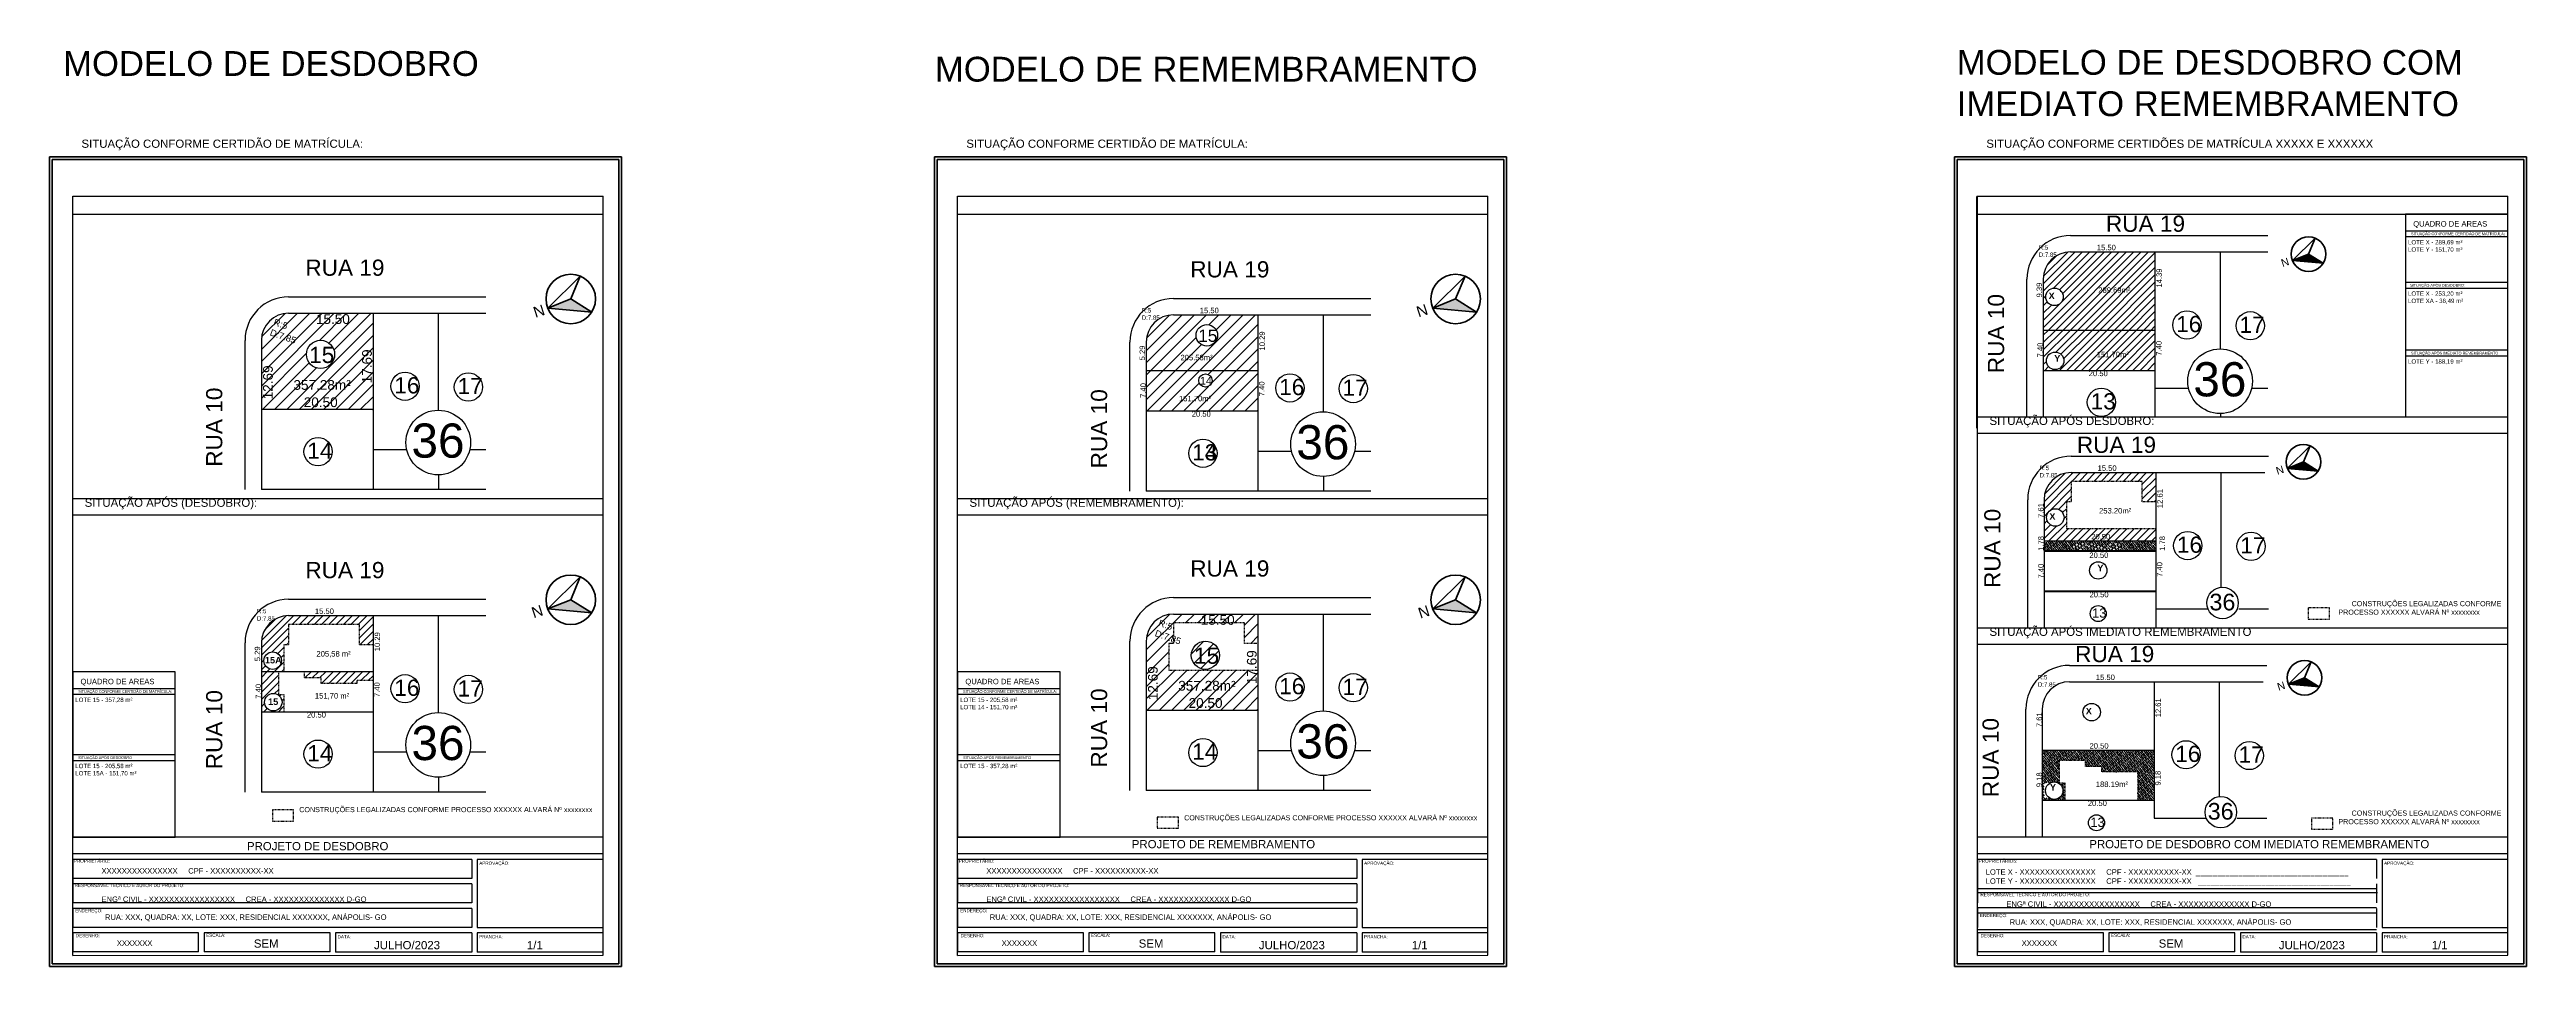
# Model space of a CAD drawing. Header units: millimetres. Extents: x 1978 to 2433, y 1623 to 1791.
import ezdxf

# ---------------------------------------------------------------- set-up
doc = ezdxf.new("R2010")
doc.units = ezdxf.units.MM
doc.linetypes.add('DASHED', pattern=[19.05, 12.7, -6.35])
doc.layers.add('1 plano', color=7, linetype='Continuous', lineweight=35)
doc.layers.add('ARQ-COTAS', color=7, linetype='Continuous', lineweight=18)
doc.layers.add('texto', color=7, linetype='Continuous')
doc.styles.get("Standard").update_dxf_attribs({"font": 'arial.ttf'})
doc.styles.add('Texto', font='arial.ttf', dxfattribs={"height": 0.12})
pattern_1 = [(45, (-18088.54745, -15356.9758), (-0.67351921, 0.67351921), [])]
pattern_2 = [(45, (-18088.54745, -15356.9758), (-0.67351921, 0.67351921), [])]
pattern_3 = [(45, (48.9874, 0), (-0.6735192, 0.6735192), [])]
pattern_4 = [(129, (-117.11335, -44.0051), (-0.596409985, 0.2319925), [0.79375, -0.15875, 0, -0.15875])]

msp = doc.modelspace()

# ---------------------------------------------------------------- texts
at = {"char_height": 12.5, "attachment_point": 1}
for s, insert in [('{\\H0.2x; \\H0.6x;    SITUAÇÃO CONFORME CERTIDÃO DE MATRÍCULA:} ', (1980.49, 1774.4)), ('{\\H0.2x; \\H0.6x;    SITUAÇÃO CONFORME CERTIDÃO DE MATRÍCULA:} ', (2142.89, 1774.4)), ('{\\H0.2x; \\H0.6x;    SITUAÇÃO CONFORME CERTIDÕES DE MATRÍCULA XXXXX E XXXXXX} ', (2330.09, 1774.4))]:
    msp.add_mtext_dynamic_manual_height_columns(s, width=96.6296, gutter_width=62.5, heights=[3.05], dxfattribs=dict(at, insert=insert))
at = {"char_height": 41.25, "attachment_point": 1, "rotation": 90}
for insert in [(2333.69, 1731.56), (2006.66, 1714.4), (2169.06, 1714.1), (2333.01, 1692.17), (2006.66, 1658.93), (2169.06, 1659.23), (2332.69, 1653.81)]:
    msp.add_mtext_dynamic_manual_height_columns('{\\H0.072x;RUA 10}', width=75.2364, gutter_width=62.5, heights=[0], dxfattribs=dict(at, insert=insert))
at = {"attachment_point": 1}
for insert, char_height in [((2371.38, 1733.58), 6.27), ((2371.38, 1733.58), 6.27), ((2044.35, 1722.34), 6.27), ((2044.35, 1722.34), 6.27), ((2206.75, 1722.04), 6.27), ((2206.75, 1722.04), 6.27), ((2374.35, 1691.12), 3.054), ((2374.35, 1691.12), 3.054), ((2044.35, 1666.88), 6.27), ((2044.35, 1666.88), 6.27), ((2206.75, 1667.18), 6.27), ((2206.75, 1667.18), 6.27), ((2374.03, 1652.75), 3.054), ((2374.03, 1652.75), 3.054)]:
    msp.add_mtext('36', dxfattribs=dict(at, insert=insert, char_height=char_height))
for s, insert, char_height, width in [('\\pt60;    {\\H0.6x;SITUAÇÃO APÓS DESDOBRO:}', (2330.09, 1723.57), 2.5, 89.977), ('\\pt60;    {\\H0.6x;SITUAÇÃO APÓS (DESDOBRO):}', (1980.49, 1708.56), 2.5, 89.977), ('\\pt60;    {\\H0.6x;SITUAÇÃO APÓS (REMEMBRAMENTO):}', (2142.89, 1708.56), 2.5, 89.977), ('    {\\H0.6x;CONSTRUÇÕES LEGALIZADAS CONFORME PROCESSO XXXXXX ALVARÁ Nº xxxxxxxx}', (2398.01, 1689.77), 1.5624, 34.7571), ('\\pt60;    {\\H0.6x;SITUAÇÃO APÓS IMEDIATO REMEMBRAMENTO}', (2330.09, 1684.89), 2.5, 89.977), ('    {\\H0.6x;CONSTRUÇÕES LEGALIZADAS CONFORME PROCESSO XXXXXX ALVARÁ Nº xxxxxxxx}', (2021.33, 1652), 1.5624, 73.8204), ('    {\\H0.6x;CONSTRUÇÕES LEGALIZADAS CONFORME PROCESSO XXXXXX ALVARÁ Nº xxxxxxxx}', (2183.74, 1650.5), 1.5624, 73.8204), ('    {\\H0.6x;CONSTRUÇÕES LEGALIZADAS CONFORME PROCESSO XXXXXX ALVARÁ Nº xxxxxxxx}', (2398.01, 1651.36), 1.5624, 34.7571)]:
    msp.add_mtext(s, dxfattribs=dict(at, insert=insert, char_height=char_height, width=width))
at = {"layer": 'texto', "attachment_point": 1, "style": 'Texto'}
for s, width, gutter_width, heights, insert, char_height in [('{\\C7;MODELO DE DESDOBRO    }', 153.8472, 9.1, [6.68], (1980.42, 1790.63), 4.5503), ('{\\C7;MODELO DE REMEMBRAMENTO}', 118.438, 3, [2.2], (2140.43, 1789.59), 4.5503), ('{\\C7;MODELO DE DESDOBRO COM IMEDIATO REMEMBRAMENTO}', 103.1566, 0, [15.12], (2327.96, 1790.84), 4.5503), ('{\\C7;QUADRO DE AREAS}', 50.716, 3, [2.2], (2411.74, 1759.45), 1), ('LOTE X - 289,69 m²\\PLOTE Y - 151,70 m²', 50.3267, 3, [6.78], (2410.79, 1755.98), 0.8), ('     SITUAÇÃO CONFORME CERTIDÃO DE MATRÍCULA: ', 50.716, 3, [2.2], (2410.36, 1757.37), 0.5), ('LOTE X - 253,20 m²\\PLOTE XA - 36,49 m²', 48.8075, 3, [10.19], (2410.79, 1746.56), 0.8), ('\\pt12;    SITUAÇÃO APÓS DESDOBRO:', 50.716, 3, [2.2], (2410.36, 1747.94), 0.5), ('LOTE Y - 188,19 m²', 50.716, 3, [2.2], (2410.79, 1734.11), 0.8), ('     SITUAÇÃO APÓS IMEDIATO REMEMBRAMENTO', 50.716, 3, [2.2], (2410.36, 1735.49), 0.5), ('     SITUAÇÃO CONFORME CERTIDÃO DE MATRÍCULA: ', 50.716, 3, [2.2], (1982.22, 1673.44), 0.5), ('{\\C7;QUADRO DE AREAS}', 50.716, 3, [2.2], (1983.6, 1675.52), 1), ('     SITUAÇÃO CONFORME CERTIDÃO DE MATRÍCULA: ', 50.716, 3, [2.2], (2144.62, 1673.44), 0.5), ('{\\C7;QUADRO DE AREAS}', 50.716, 3, [2.2], (2146.01, 1675.52), 1), ('LOTE 15 - 357,28 m²', 50.716, 3, [2.2], (1982.65, 1672.06), 0.8), ('LOTE 15 - 205,58 m²\\PLOTE 14 - 151,70 m²', 50.3267, 3, [6.78], (2145.05, 1672.06), 0.8), ('LOTE 15 - 205,58 m²\\PLOTE 15A - 151,70 m²', 50.3267, 3, [6.78], (1982.65, 1659.93), 0.8), ('     SITUAÇÃO APÓS DESDOBRO', 50.716, 3, [2.2], (1982.22, 1661.31), 0.5), ('LOTE 15 - 357,28 m²', 50.716, 3, [2.2], (2145.05, 1659.93), 0.8), ('     SITUAÇÃO APÓS REMEMBRAMENTO', 50.716, 3, [2.2], (2144.62, 1661.31), 0.5), ('{\\C7;PROJETO DE REMEMBRAMENTO}', 50.716, 3, [2.2], (2176.56, 1645.95), 1.5), ('{\\C7;PROJETO DE DESDOBRO COM IMEDIATO REMEMBRAMENTO}', 74.8128, 35.46, [2.2], (2352.29, 1645.95), 1.5), ('{\\C7;PROPRIETÁRIO:}', 9.4608, 3, [0], (1982.39, 1642.41), 0.6), ('{\\C7;PROJETO DE DESDOBRO    }', 50.716, 3, [2.2], (2014.16, 1645.58), 1.5), ('{\\C7;APROVAÇÃO:}', 9.4608, 3, [0], (2056.79, 1642.01), 0.6), ('{\\C7;PROPRIETÁRIO:}', 9.4608, 3, [0], (2144.79, 1642.41), 0.6), ('{\\C7;APROVAÇÃO:}', 9.4608, 3, [0], (2219.19, 1642.01), 0.6), ('{\\C7;PROPRIETÁRIOS:}', 9.4608, 3, [0], (2331.99, 1642.41), 0.6), ('{\\C7;APROVAÇÃO:}', 9.4608, 3, [0], (2406.39, 1642.01), 0.6), ('{\\C7; RESPONSÁVEL TÉCNICO E AUTOR DO PROJETO:}', 30.4882, 3, [0], (1982.33, 1637.91), 0.6), ('{\\H0.66667x;\\C7;XXXXXXXXXXXXXXX     CPF - XXXXXXXXXX-XX\\H1.5x;   }', 50.716, 3, [2.2], (1987.46, 1640.8), 1.5), ('{\\C7; RESPONSÁVEL TÉCNICO E AUTOR DO PROJETO:}', 30.4882, 3, [0], (2144.73, 1637.91), 0.6), ('{\\H0.66667x;\\C7;XXXXXXXXXXXXXXX     CPF - XXXXXXXXXX-XX\\H1.5x;   }', 50.716, 3, [2.2], (2149.86, 1640.8), 1.5), ('{\\H0.75x;\\C7;ENDEREÇO:\\P\\H1.6667x;              RUA: XXX, QUADRA: XX, LOTE: XXX, RESIDENCIAL XXXXXXX, ANÁPOLIS- GO\\P\\H0.79997x;              }', 65.725, 3, [0], (1982.65, 1633.31), 0.8), ('\\pt1;{\\C7;ENGª CIVIL - XXXXXXXXXXXXXXXXX     CREA - XXXXXXXXXXXXXX D-GO}', 64.1005, 3, [0], (1987.46, 1635.59), 1), ('{\\H0.75x;\\C7;ENDEREÇO:\\P\\H1.6667x;              RUA: XXX, QUADRA: XX, LOTE: XXX, RESIDENCIAL XXXXXXX, ANÁPOLIS- GO\\P\\H0.79997x;              }', 65.725, 3, [0], (2145.05, 1633.31), 0.8), ('\\pt1;{\\C7;ENGª CIVIL - XXXXXXXXXXXXXXXXX     CREA - XXXXXXXXXXXXXX D-GO}', 64.1005, 3, [0], (2149.86, 1635.59), 1), ('{\\H0.75x;\\C7;ENDEREÇO:\\P\\H1.6667x;              RUA: XXX, QUADRA: XX, LOTE: XXX, RESIDENCIAL XXXXXXX, ANÁPOLIS- GO\\P\\H0.79997x;              }', 65.725, 3, [0], (2332.24, 1632.41), 0.8), ('{\\C7; RESPONSÁVEL TÉCNICO E AUTOR DO PROJETO:}', 30.4882, 3, [0], (2332.08, 1636.25), 0.6), ('\\pt1;{\\C7;ENGª CIVIL - XXXXXXXXXXXXXXXXX     CREA - XXXXXXXXXXXXXX D-GO}', 64.1005, 3, [0], (2337.06, 1634.7), 1), ('\\pt1.2;{\\C7;DESENHO:}', 9.4608, 3, [0], (1982.75, 1628.73), 0.6), ('\\pt1.2;{\\C7;ESCALA:}', 9.4608, 3, [0], (2006.67, 1628.79), 0.6), ('{\\C7;DATA: }', 9.4608, 3, [0], (2030.79, 1628.51), 0.6), ('{\\C7;JULHO/2023}', 50.716, 3, [2.2], (2037.48, 1627.43), 1.5), ('{\\C7;PRANCHA:}', 9.4608, 3, [0], (2056.79, 1628.51), 0.6), ('{\\C7;1/1    }', 50.716, 3, [2.2], (2065.54, 1627.43), 1.5), ('\\pt1.2;{\\C7;DESENHO:}', 9.4608, 3, [0], (2145.15, 1628.73), 0.6), ('\\pt1.2;{\\C7;ESCALA:}', 9.4608, 3, [0], (2169.07, 1628.79), 0.6), ('{\\C7;DATA: }', 9.4608, 3, [0], (2193.19, 1628.51), 0.6), ('{\\C7;JULHO/2023}', 50.716, 3, [2.2], (2199.88, 1627.43), 1.5), ('{\\C7;PRANCHA:}', 9.4608, 3, [0], (2219.19, 1628.51), 0.6), ('{\\C7;1/1    }', 50.716, 3, [2.2], (2227.94, 1627.43), 1.5), ('\\pt1.2;{\\C7;DESENHO:}', 9.4608, 3, [0], (2332.35, 1628.73), 0.6), ('\\pt1.2;{\\C7;ESCALA:}', 9.4608, 3, [0], (2356.27, 1628.79), 0.6), ('{\\C7;DATA: }', 9.4608, 3, [0], (2380.39, 1628.51), 0.6), ('{\\C7;JULHO/2023}', 50.716, 3, [2.2], (2387.08, 1627.43), 1.5), ('{\\C7;PRANCHA:}', 9.4608, 3, [0], (2406.39, 1628.51), 0.6), ('{\\C7;1/1    }', 50.716, 3, [2.2], (2415.14, 1627.43), 1.5)]:
    msp.add_mtext_dynamic_manual_height_columns(s, width=width, gutter_width=gutter_width, heights=heights, dxfattribs=dict(at, insert=insert, char_height=char_height))
at = {"layer": 'texto', "attachment_point": 1}
for s, insert, char_height, width in [('{\\H1.6667x;RUA 19\\P} ', (2355.34, 1760.46), 1.782, 30.4637), ('R:5\\PD:7.85', (2343.02, 1755.03), 0.8, 30.4637), ('R:5\\PD:7.85', (2343.02, 1755.03), 0.8, 30.4637), ('{\\H0.56117x;15.50}\\P ', (2353.67, 1755.11), 1.782, 30.4637), ('{\\H0.56117x;15.50}\\P ', (2353.67, 1755.11), 1.782, 30.4637), ('{\\H1.6667x;RUA 19\\P} ', (2024.87, 1752.4), 1.782, 30.4637), ('{\\H1.6667x;RUA 19\\P} ', (2187.28, 1752.1), 1.782, 30.4637), ('{\\fArial|b1|i0|c0|p34;\\H0.6734x;X\\fArial|b0|i0|c0|p34;\\H1.25x;\\P\\H1.98x;\\P} ', (2344.82, 1746.35), 1.782, 30.4637), ('{\\H0.56117x;289.69m²\\P} ', (2353.94, 1747.3), 1.782, 30.4637), ('15.50\\P ', (2026.81, 1742.38), 1.782, 30.4637), ('15.50\\P ', (2026.81, 1742.38), 1.782, 30.4637), ('R:5\\PD:7.85', (2178.39, 1743.49), 0.8, 30.4637), ('R:5\\PD:7.85', (2178.39, 1743.49), 0.8, 30.4637), ('{\\H0.56117x;15.50}\\P ', (2189.03, 1743.57), 1.782, 30.4637), ('{\\H0.56117x;15.50}\\P ', (2189.03, 1743.57), 1.782, 30.4637), ('{\\H1.6667x;16\\P\\P} ', (2368.23, 1742.06), 1.782, 30.4637), ('{\\H1.6667x;16\\P\\P} ', (2368.23, 1742.06), 1.782, 30.4637), ('{\\H1.6667x;17\\P\\P} ', (2379.85, 1741.93), 1.782, 30.4637), ('{\\H1.6667x;17\\P\\P} ', (2379.85, 1741.93), 1.782, 30.4637), ('{\\H1.6667x;15\\P\\P} ', (2188.74, 1739.57), 1.3581, 23.2166), ('{\\H1.6667x;15\\P\\P} ', (2025.57, 1736.4), 1.782, 30.4637), ('{\\H1.6667x;15\\P\\P} ', (2025.57, 1736.4), 1.782, 30.4637), ('{\\H0.56117x;205.58m²\\P} ', (2185.49, 1734.93), 1.782, 30.4637), ('{\\fArial|b1|i0|c0|p34;\\H0.6734x;Y} ', (2345.86, 1734.88), 1.782, 30.4637), ('{\\H0.56117x;20.50}\\P ', (2352.19, 1732.02), 1.782, 30.4637), ('{\\H0.56117x;20.50}\\P ', (2352.19, 1732.02), 1.782, 30.4637), ('{\\H0.56117x;151.70m²\\P} ', (2353.66, 1735.5), 1.782, 30.4637), ('  357.28m²\\P ', (2021.3, 1730.3), 1.782, 30.4637), ('{\\H1.6667x;16\\P\\P} ', (2041.2, 1730.82), 1.782, 30.4637), ('{\\H1.6667x;16\\P\\P} ', (2041.2, 1730.82), 1.782, 30.4637), ('{\\H1.6667x;17\\P\\P} ', (2052.82, 1730.69), 1.782, 30.4637), ('{\\H1.6667x;17\\P\\P} ', (2052.82, 1730.69), 1.782, 30.4637), ('{\\H1.6667x;14\\P\\P} ', (2189.07, 1730.88), 0.8392, 14.3469), ('{\\H1.6667x;16\\P\\P} ', (2203.6, 1730.52), 1.782, 30.4637), ('{\\H1.6667x;16\\P\\P} ', (2203.6, 1730.52), 1.782, 30.4637), ('{\\H1.6667x;17\\P\\P} ', (2215.22, 1730.39), 1.782, 30.4637), ('{\\H1.6667x;17\\P\\P} ', (2215.22, 1730.39), 1.782, 30.4637), ('{\\H1.6667x;13\\P} ', (2352.54, 1727.88), 1.782, 30.4637), ('20.50\\P ', (2024.58, 1727.13), 1.782, 30.4637), ('20.50\\P ', (2024.58, 1727.13), 1.782, 30.4637), ('{\\H0.56117x;151.70m²\\P}\\P ', (2185.22, 1727.41), 1.782, 30.4637), ('{\\H0.56117x;20.50}\\P ', (2187.56, 1724.58), 1.782, 30.4637), ('{\\H0.56117x;20.50}\\P ', (2187.56, 1724.58), 1.782, 30.4637), ('{\\H1.6667x;14\\P\\P} ', (2025.23, 1718.83), 1.782, 30.4637), ('{\\H1.6667x;14\\P\\P} ', (2025.23, 1718.83), 1.782, 30.4637), ('{\\H1.6667x;13\\P\\P} ', (2187.63, 1718.53), 1.782, 30.4637), ('{\\H1.6667x;14\\P\\P} ', (2187.63, 1718.53), 1.782, 30.4637), ('{\\H1.6667x;RUA 19\\P} ', (2350.01, 1719.92), 1.782, 30.4637), ('R:5\\PD:7.85', (2343.17, 1714.58), 0.8, 30.4637), ('R:5\\PD:7.85', (2343.17, 1714.58), 0.8, 30.4637), ('{\\H0.56117x;15.50}\\P ', (2353.81, 1714.65), 1.782, 30.4637), ('{\\H0.56117x;15.50}\\P ', (2353.81, 1714.65), 1.782, 30.4637), ('{\\fArial|b1|i0|c0|p34;\\H0.6734x;X\\fArial|b0|i0|c0|p34;\\H1.25x;\\P\\H1.98x;\\P} ', (2344.96, 1705.89), 1.782, 30.4637), ('{\\H0.56117x;253.20m²\\P} ', (2354.08, 1706.84), 1.782, 30.4637), ('{\\H0.56117x;20.50}\\P ', (2352.64, 1702.08), 1.782, 30.4637), ('{\\H1.6667x;16\\P\\P} ', (2368.37, 1701.6), 1.782, 30.4637), ('{\\H1.6667x;16\\P\\P} ', (2368.37, 1701.6), 1.782, 30.4637), ('{\\H1.6667x;17\\P\\P} ', (2380, 1701.47), 1.782, 30.4637), ('{\\H1.6667x;17\\P\\P} ', (2380, 1701.47), 1.782, 30.4637), ('{\\H1.6667x;RUA 19\\P} ', (2024.87, 1696.94), 1.782, 30.4637), ('{\\H1.6667x;RUA 19\\P} ', (2187.28, 1697.24), 1.782, 30.4637), ('{\\H0.56117x;LOTE XA - 36.49 m²\\P} ', (2349.57, 1700.12), 1.2825, 21.9248), ('{\\H0.56117x;20.50}\\P ', (2352.3, 1698.68), 1.782, 30.4637), ('{\\fArial|b1|i0|c0|p34;\\H0.6734x;Y} ', (2353.77, 1696.44), 1.782, 30.4637), ('{\\H0.56117x;20.50}\\P ', (2352.33, 1691.46), 1.782, 30.4637), ('{\\H0.56117x;20.50}\\P ', (2352.33, 1691.46), 1.782, 30.4637), ('R:5\\PD:7.85', (2015.99, 1688.33), 0.8, 30.4637), ('R:5\\PD:7.85', (2015.99, 1688.33), 0.8, 30.4637), ('{\\H0.56117x;15.50}\\P ', (2026.63, 1688.41), 1.782, 30.4637), ('{\\H0.56117x;15.50}\\P ', (2026.63, 1688.41), 1.782, 30.4637), ('15.50\\P ', (2189.21, 1687.21), 1.782, 30.4637), ('15.50\\P ', (2189.21, 1687.21), 1.782, 30.4637), ('{\\H1.6667x;13\\P} ', (2352.8, 1688.42), 1.015, 17.3523), ('{\\fArial|b1|i0|c0|p34;\\H0.6734x;15A\\fArial|b0|i0|c0|p34;\\H1.25x;\\P\\H1.98x;\\P} ', (2017.46, 1679.54), 1.782, 30.4637), ('{\\fArial|b1|i0|c0|p34;\\H0.6734x;15A\\fArial|b0|i0|c0|p34;\\H1.25x;\\P\\H1.98x;\\P} ', (2017.46, 1679.54), 1.782, 30.4637), ('{\\H0.56117x;205,58 m²\\P} ', (2026.91, 1680.6), 1.782, 30.4637), ('{\\H1.6667x;15\\P\\P} ', (2187.97, 1681.24), 1.782, 30.4637), ('{\\H1.6667x;15\\P\\P} ', (2187.97, 1681.24), 1.782, 30.4637), ('{\\H1.6667x;RUA 19\\P} ', (2349.69, 1681.55), 1.782, 30.4637), ('{\\H1.6667x;16\\P\\P} ', (2041.2, 1675.36), 1.782, 30.4637), ('{\\H1.6667x;16\\P\\P} ', (2041.2, 1675.36), 1.782, 30.4637), ('{\\H1.6667x;17\\P\\P} ', (2052.82, 1675.23), 1.782, 30.4637), ('{\\H1.6667x;17\\P\\P} ', (2052.82, 1675.23), 1.782, 30.4637), ('  357.28m²\\P ', (2183.7, 1675.14), 1.782, 30.4637), ('{\\H1.6667x;16\\P\\P} ', (2203.6, 1675.66), 1.782, 30.4637), ('{\\H1.6667x;16\\P\\P} ', (2203.6, 1675.66), 1.782, 30.4637), ('{\\H1.6667x;17\\P\\P} ', (2215.22, 1675.53), 1.782, 30.4637), ('{\\H1.6667x;17\\P\\P} ', (2215.22, 1675.53), 1.782, 30.4637), ('R:5\\PD:7.85', (2342.85, 1676.21), 0.8, 30.4637), ('R:5\\PD:7.85', (2342.85, 1676.21), 0.8, 30.4637), ('{\\H0.56117x;15.50}\\P ', (2353.49, 1676.29), 1.782, 30.4637), ('{\\H0.56117x;15.50}\\P ', (2353.49, 1676.29), 1.782, 30.4637), ('{\\fArial|b1|i0|c0|p34;\\H0.6734x; 15\\fArial|b0|i0|c0|p34;\\H1.25x;\\P\\H1.98x;\\P} ', (2017.57, 1671.92), 1.782, 30.4637), ('{\\fArial|b1|i0|c0|p34;\\H0.6734x; 15\\fArial|b0|i0|c0|p34;\\H1.25x;\\P\\H1.98x;\\P} ', (2017.57, 1671.92), 1.782, 30.4637), ('{\\H0.56117x;20.50}\\P ', (2025.16, 1669.41), 1.782, 30.4637), ('{\\H0.56117x;20.50}\\P ', (2025.16, 1669.41), 1.782, 30.4637), ('{\\H0.56117x;151,70 m²\\P} ', (2026.63, 1672.9), 1.782, 30.4637), ('20.50\\P ', (2186.98, 1671.97), 1.782, 30.4637), ('20.50\\P ', (2186.98, 1671.97), 1.782, 30.4637), ('{\\fArial|b1|i0|c0|p34;\\H0.6734x;X\\fArial|b0|i0|c0|p34;\\H1.25x;\\P\\H1.98x;\\P} ', (2351.64, 1670.19), 1.782, 30.4637), ('{\\H1.6667x;14\\P\\P} ', (2025.23, 1663.36), 1.782, 30.4637), ('{\\H1.6667x;14\\P\\P} ', (2025.23, 1663.36), 1.782, 30.4637), ('{\\H1.6667x;14\\P\\P} ', (2187.63, 1663.66), 1.782, 30.4637), ('{\\H1.6667x;14\\P\\P} ', (2187.63, 1663.66), 1.782, 30.4637), ('{\\H0.56117x;20.50}\\P ', (2352.33, 1663.71), 1.782, 30.4637), ('{\\H1.6667x;16\\P\\P} ', (2368.06, 1663.24), 1.782, 30.4637), ('{\\H1.6667x;16\\P\\P} ', (2368.06, 1663.24), 1.782, 30.4637), ('{\\H1.6667x;17\\P\\P} ', (2379.68, 1663.11), 1.782, 30.4637), ('{\\H1.6667x;17\\P\\P} ', (2379.68, 1663.11), 1.782, 30.4637), ('{\\fArial|b1|i0|c0|p34;\\H0.6734x;Y} ', (2345.06, 1656.23), 1.782, 30.4637), ('{\\H0.56117x;188.19m²\\P} ', (2353.49, 1656.68), 1.782, 30.4637), ('{\\H0.56117x;20.50}\\P ', (2352.02, 1653.19), 1.782, 30.4637), ('{\\H0.56117x;20.50}\\P ', (2352.02, 1653.19), 1.782, 30.4637), ('{\\H1.6667x;13\\P} ', (2352.48, 1650.05), 1.015, 17.3523), ('{\\W9.69549;  }XXXXXXX', (1982.75, 1627.54), 1, 21.56), ('{\\W9.69549;  }XXXXXXX', (2145.15, 1627.54), 1, 21.56), ('{\\W9.69549;  }XXXXXXX', (2332.35, 1627.54), 1, 21.56)]:
    msp.add_mtext(s, dxfattribs=dict(at, insert=insert, char_height=char_height, width=width))
for s, insert, char_height, width, rotation in [('14.39', (2364.61, 1747.27), 1, 30.4637, 90), ('{\\H3.3333x;N\\P} ', (2389.1, 1751.46), 0.42, 7.0263, 197.821), ('9.39', (2342.61, 1745.45), 1, 30.4637, 90), ('{\\H3.3333x;N\\P} ', (2069.02, 1742.31), 0.6, 10.0376, 197.821), ('{\\H3.3333x;N\\P} ', (2231.1, 1742.4), 0.6, 10.0376, 197.821), ('10.29', (2199.98, 1735.73), 1, 30.4637, 90), ('10.29', (2199.98, 1735.73), 1, 30.4637, 90), ('7.40 ', (2342.77, 1734.46), 1, 30.4637, 90), ('7.40 ', (2342.77, 1734.46), 1, 30.4637, 90), ('7.40 ', (2364.55, 1734.77), 1, 30.4637, 90), ('7.40 ', (2364.55, 1734.77), 1, 30.4637, 90), ('12.69\\P ', (2017.12, 1726.76), 1.782, 30.4637, 90), ('12.69\\P ', (2017.12, 1726.76), 1.782, 30.4637, 90), ('17.69\\P ', (2035.29, 1729.69), 1.782, 30.4637, 90), ('17.69\\P ', (2035.29, 1729.69), 1.782, 30.4637, 90), ('5.29', (2177.98, 1733.91), 1, 30.4637, 90), ('5.29', (2177.98, 1733.91), 1, 30.4637, 90), ('7.40 ', (2178.14, 1727.03), 1, 30.4637, 90), ('7.40 ', (2178.14, 1727.03), 1, 30.4637, 90), ('7.40 ', (2199.91, 1727.33), 1, 30.4637, 90), ('7.40 ', (2199.91, 1727.33), 1, 30.4637, 90), ('{\\H3.3333x;N\\P} ', (2388.16, 1713.35), 0.42, 7.0263, 197.821), ('12.61', (2364.76, 1706.81), 1, 30.4637, 90), ('7.61', (2342.91, 1705.01), 1, 30.4637, 90), ('1.78', (2342.91, 1698.98), 1, 30.4637, 90), ('1.78', (2365.18, 1698.98), 1, 30.4637, 90), ('7.40 ', (2342.91, 1693.91), 1, 30.4637, 90), ('7.40 ', (2342.91, 1693.91), 1, 30.4637, 90), ('7.40 ', (2364.69, 1694.21), 1, 30.4637, 90), ('7.40 ', (2364.69, 1694.21), 1, 30.4637, 90), ('{\\H3.3333x;N\\P} ', (2068.7, 1687.23), 0.6, 10.0376, 197.821), ('{\\H3.3333x;N\\P} ', (2231.42, 1687.15), 0.6, 10.0376, 197.821), ('10.29', (2037.58, 1680.57), 1, 30.4637, 90), ('10.29', (2037.58, 1680.57), 1, 30.4637, 90), ('5.29', (2015.58, 1678.74), 1, 30.4637, 90), ('5.29', (2015.58, 1678.74), 1, 30.4637, 90), ('12.69\\P ', (2179.53, 1671.59), 1.782, 30.4637, 90), ('12.69\\P ', (2179.53, 1671.59), 1.782, 30.4637, 90), ('17.69\\P ', (2197.69, 1674.53), 1.782, 30.4637, 90), ('17.69\\P ', (2197.69, 1674.53), 1.782, 30.4637, 90), ('7.40 ', (2015.74, 1671.86), 1, 30.4637, 90), ('7.40 ', (2015.74, 1671.86), 1, 30.4637, 90), ('7.40 ', (2037.51, 1672.17), 1, 30.4637, 90), ('7.40 ', (2037.51, 1672.17), 1, 30.4637, 90), ('{\\H3.3333x;N\\P} ', (2388.38, 1673.75), 0.42, 7.0263, 197.821), ('7.61', (2342.6, 1666.65), 1, 30.4637, 90), ('12.61', (2364.44, 1668.45), 1, 30.4637, 90), ('9.18', (2342.6, 1655.64), 1, 30.4637, 90), ('9.18', (2364.38, 1655.94), 1, 30.4637, 90)]:
    msp.add_mtext(s, dxfattribs=dict(at, insert=insert, char_height=char_height, width=width, rotation=rotation))
at = {"layer": 'texto', "char_height": 1.2, "width": 30.4637, "attachment_point": 1, "rotation": 340.9796, "style": 'Texto'}
for insert in [(2019.31, 1741.57), (2019.31, 1741.57), (2181.72, 1686.41), (2181.72, 1686.41)]:
    msp.add_mtext('R:5\\PD:7.85 ', dxfattribs=dict(at, insert=insert))
at = {"layer": 'texto'}
note = msp.add_mtext_dynamic_manual_height_columns('{\\H0.66667x;\\C7;LOTE X - XXXXXXXXXXXXXXX     CPF - XXXXXXXXXX-XX  ____________________________________\\PLOTE Y - XXXXXXXXXXXXXXX     CPF - XXXXXXXXXX-XX   ____________________________________\\H0.5x;\\P\\H3.00003x;\\P}', width=79.8579, gutter_width=3, heights=[7.4, 0], dxfattribs=dict(at, insert=(2333.28, 1640.59), char_height=1.5, attachment_point=1, style='Texto'))
for column, words in zip(note.columns.linked_columns, ['{\\H1.00002x;\\C7; }']):
    column.text = words
note = msp.add_mtext_dynamic_manual_height_columns('{\\C7;SEM\\P}', width=50.716, gutter_width=3, heights=[2.2, 0], dxfattribs=dict(at, insert=(2015.42, 1627.72), char_height=1.5, attachment_point=1, style='Texto'))
for column, words in zip(note.columns.linked_columns, ['{\\C7;   }']):
    column.text = words
note = msp.add_mtext_dynamic_manual_height_columns('{\\C7;SEM\\P}', width=50.716, gutter_width=3, heights=[2.2, 0], dxfattribs=dict(at, insert=(2177.82, 1627.72), char_height=1.5, attachment_point=1, style='Texto'))
for column, words in zip(note.columns.linked_columns, ['{\\C7;   }']):
    column.text = words
note = msp.add_mtext_dynamic_manual_height_columns('{\\C7;SEM\\P}', width=50.716, gutter_width=3, heights=[2.2, 0], dxfattribs=dict(at, insert=(2365.02, 1627.72), char_height=1.5, attachment_point=1, style='Texto'))
for column, words in zip(note.columns.linked_columns, ['{\\C7;   }']):
    column.text = words

# ---------------------------------------------------------------- hatches: boundary and pattern name
h = msp.add_hatch()
h.set_pattern_fill('ANSI31', color=256, scale=0.3)
h.set_pattern_definition(pattern_3)
h.paths.add_polyline_path([(2364.34, 1748.43), (2361.86, 1748.43), (2361.86, 1752.19), (2348.84, 1752.19), (2348.84, 1748.43), (2347.96, 1748.43), (2347.96, 1743.52), (2364.34, 1743.52)], flags=17)
edge = h.paths.add_edge_path()
edge.add_line((2348.84, 1752.19), (2361.86, 1752.19))
edge.add_line((2361.86, 1752.19), (2361.86, 1748.43))
edge.add_line((2361.86, 1748.43), (2364.34, 1748.43))
edge.add_line((2364.34, 1748.43), (2364.34, 1753.81))
edge.add_line((2364.34, 1753.81), (2348.84, 1753.81))
edge.add_arc((2348.84, 1748.81), 5, 90, 180)
edge.add_line((2343.84, 1748.81), (2343.84, 1739.42))
edge.add_line((2343.84, 1739.42), (2364.34, 1739.42))
edge.add_line((2364.34, 1739.42), (2364.34, 1743.52))
edge.add_line((2364.34, 1743.52), (2347.96, 1743.52))
edge.add_line((2347.96, 1743.52), (2347.96, 1748.43))
edge.add_line((2347.96, 1748.43), (2348.84, 1748.43))
edge.add_line((2348.84, 1748.43), (2348.84, 1752.19))
edge = h.paths.add_edge_path(flags=16)
edge.add_arc((2345.9, 1745.56), 1.6, 0, 360)
h.paths.add_polyline_path([(2353.45, 1745.56), (2360.24, 1745.56), (2360.24, 1748.01), (2353.45, 1748.01)], flags=24)
h = msp.add_hatch()
h.set_pattern_fill('ANSI31', color=256, scale=0.5)
h.set_pattern_definition([(45, (-18088.5474, -15421.6614), (-1.122532015, 1.122532015), [])])
h.paths.add_polyline_path([(2016.81, 1724.88), (2037.31, 1724.88), (2037.31, 1742.57), (2021.81, 1742.57, 0.414214), (2016.81, 1737.57)])
h.paths.add_polyline_path([(2025.07, 1735.01, -1), (2030.24, 1735.01, -1)], flags=16)
h.paths.add_polyline_path([(2017.65, 1738.06), (2022.89, 1736.26), (2024.35, 1740.49), (2019.11, 1742.29)], flags=24)
h.paths.add_polyline_path([(2019.89, 1726.04), (2019.89, 1733.16), (2016.21, 1733.16), (2016.21, 1726.04)], flags=9)
h.paths.add_polyline_path([(2024.06, 1724.37), (2031.18, 1724.37), (2031.18, 1728.04), (2024.06, 1728.04)], flags=9)
h.paths.add_polyline_path([(2026.09, 1739.61), (2033.21, 1739.61), (2033.21, 1743.29), (2026.09, 1743.29)], flags=9)
h.paths.add_polyline_path([(2038.05, 1728.98), (2038.05, 1736.1), (2034.38, 1736.1), (2034.38, 1728.98)], flags=9)
h.paths.add_polyline_path([(2024.67, 1732.09), (2030.18, 1732.09), (2030.18, 1737.62), (2024.67, 1737.62)], flags=24)
h = msp.add_hatch()
h.set_pattern_fill('ANSI31', color=256, scale=0.5)
h.set_pattern_definition([(45, (-18088.5474, -15421.6614), (-1.122532015, 1.122532015), [])])
h.paths.add_polyline_path([(2016.81, 1724.88), (2037.31, 1724.88), (2037.31, 1742.57), (2021.81, 1742.57, 0.414214), (2016.81, 1737.57)])
h.paths.add_polyline_path([(2025.07, 1735.01, -1), (2030.24, 1735.01, -1)], flags=16)
h.paths.add_polyline_path([(2020.85, 1727.54), (2033.64, 1727.54), (2033.64, 1731.21), (2020.85, 1731.21)], flags=24)
h.paths.add_polyline_path([(2017.65, 1738.06), (2022.89, 1736.26), (2024.35, 1740.49), (2019.11, 1742.29)], flags=24)
h.paths.add_polyline_path([(2019.89, 1726.04), (2019.89, 1733.16), (2016.21, 1733.16), (2016.21, 1726.04)], flags=9)
h.paths.add_polyline_path([(2024.06, 1724.37), (2031.18, 1724.37), (2031.18, 1728.04), (2024.06, 1728.04)], flags=9)
h.paths.add_polyline_path([(2026.09, 1739.61), (2033.21, 1739.61), (2033.21, 1743.29), (2026.09, 1743.29)], flags=9)
h.paths.add_polyline_path([(2038.05, 1728.98), (2038.05, 1736.1), (2034.38, 1736.1), (2034.38, 1728.98)], flags=9)
h.paths.add_polyline_path([(2024.67, 1732.09), (2030.18, 1732.09), (2030.18, 1737.62), (2024.67, 1737.62)], flags=24)
h = msp.add_hatch()
h.set_pattern_fill('ANSI31', color=256, scale=0.5)
h.set_pattern_definition([(45, (-8024.8222, -6840.6739), (-1.12253202, 1.12253202), [])])
h.paths.add_polyline_path([(2199.71, 1731.98), (2199.71, 1742.27), (2184.21, 1742.27, 0.414314), (2179.21, 1737.27), (2179.21, 1731.98)])
h.paths.add_polyline_path([(2188.36, 1738.51, -1), (2192.31, 1738.51, -1)], flags=16)
h.paths.add_polyline_path([(2199.71, 1724.58), (2199.71, 1731.98), (2179.21, 1731.98), (2179.21, 1724.58)])
h.paths.add_polyline_path([(2188.84, 1730.22, -1), (2191.28, 1730.22, -1)], flags=16)
h.paths.add_polyline_path([(2185, 1733.18), (2191.8, 1733.18), (2191.8, 1735.63), (2185, 1735.63)], flags=24)
h.paths.add_polyline_path([(2188.06, 1736.29), (2192.25, 1736.29), (2192.25, 1740.5), (2188.06, 1740.5)], flags=24)
h.paths.add_polyline_path([(2178.11, 1740.92), (2181.8, 1740.92), (2181.8, 1743.91), (2178.11, 1743.91)], flags=9)
h.paths.add_polyline_path([(2178.11, 1740.92), (2181.8, 1740.92), (2181.8, 1743.91), (2178.11, 1743.91)], flags=9)
h.paths.add_polyline_path([(2184.62, 1725.66), (2191.42, 1725.66), (2191.42, 1728.12), (2184.62, 1728.12)], flags=24)
h.paths.add_polyline_path([(2188.65, 1728.85), (2191.24, 1728.85), (2191.24, 1731.45), (2188.65, 1731.45)], flags=24)
h.paths.add_polyline_path([(2187.07, 1722.83), (2191.46, 1722.83), (2191.46, 1725.29), (2187.07, 1725.29)], flags=9)
h = msp.add_hatch()
h.set_pattern_fill('ANSI31', color=256, scale=0.3)
h.set_pattern_definition(pattern_3)
h.paths.add_polyline_path([(2343.84, 1739.42), (2343.84, 1732.02), (2364.34, 1732.02), (2364.34, 1736.12), (2364.34, 1739.42)])
h.paths.add_polyline_path([(2347.62, 1733.83, -1), (2344.41, 1733.83, -1)], flags=16)
h.paths.add_polyline_path([(2353.06, 1733.76), (2359.86, 1733.76), (2359.86, 1736.21), (2353.06, 1736.21)], flags=24)
h.paths.add_polyline_path([(2351.7, 1730.27), (2356.09, 1730.27), (2356.09, 1732.72), (2351.7, 1732.72)], flags=9)
h.paths.add_polyline_path([(2345.41, 1732.29), (2347.42, 1732.29), (2347.42, 1735.06), (2345.41, 1735.06)], flags=24)
h = msp.add_hatch()
h.set_pattern_fill('ANSI31', color=256, scale=0.3)
h.set_pattern_definition([(45, (-12398.4087, -10561.2418), (-0.67351924, 0.67351924), [])])
edge = h.paths.add_edge_path(flags=16)
edge.add_arc((2346.05, 1705.1), 1.6, 0, 360)
edge = h.paths.add_edge_path()
edge.add_line((2343.98, 1700.74), (2364.48, 1700.74))
edge.add_line((2364.48, 1700.74), (2364.48, 1703.06))
edge.add_line((2364.48, 1703.06), (2348.1, 1703.06))
edge.add_line((2348.1, 1703.06), (2348.1, 1707.97))
edge.add_line((2348.1, 1707.97), (2348.98, 1707.97))
edge.add_line((2348.98, 1707.97), (2348.98, 1711.73))
edge.add_line((2348.98, 1711.73), (2362, 1711.73))
edge.add_line((2362, 1711.73), (2362, 1707.97))
edge.add_line((2362, 1707.97), (2364.48, 1707.97))
edge.add_line((2364.48, 1707.97), (2364.48, 1713.35))
edge.add_line((2364.48, 1713.35), (2348.98, 1713.35))
edge.add_arc((2348.98, 1708.35), 5, 90, 180)
edge.add_line((2343.98, 1708.35), (2343.98, 1700.74))
h = msp.add_hatch()
h.set_pattern_fill('ANSI31', color=256, scale=0.1)
h.set_pattern_definition([(45, (-1952.62254, -1728.2125), (-0.224506403, 0.224506403), [])])
h.paths.add_polyline_path([(2070.1, 1704.1, -1), (2071.14, 1704.1, -1)])
h.paths.add_polyline_path([(2069.26, 1702.61), (2071.82, 1702.61), (2071.82, 1703.34), (2069.26, 1703.34)], flags=9)
h.paths.add_polyline_path([(2068.62, 1704.71), (2069.66, 1704.35), (2069.96, 1705.2), (2068.91, 1705.56)], flags=9)
h.paths.add_polyline_path([(2069.06, 1702.31), (2069.06, 1703.73), (2068.33, 1703.73), (2068.33, 1702.31)], flags=9)
h.paths.add_polyline_path([(2069.9, 1701.98), (2071.32, 1701.98), (2071.32, 1702.71), (2069.9, 1702.71)], flags=9)
h.paths.add_polyline_path([(2070.31, 1705.02), (2071.73, 1705.02), (2071.73, 1705.76), (2070.31, 1705.76)], flags=9)
h.paths.add_polyline_path([(2072.7, 1702.9), (2072.7, 1704.32), (2071.96, 1704.32), (2071.96, 1702.9)], flags=9)
h.paths.add_polyline_path([(2070.02, 1703.52), (2071.12, 1703.52), (2071.12, 1704.63), (2070.02, 1704.63)], flags=9)
h.paths.add_polyline_path([(2070.1, 1704.1, 1), (2071.14, 1704.1, 1)], flags=16)
h = msp.add_hatch()
h.set_pattern_fill('ANSI36', color=256, scale=0.1, angle=84)
h.set_pattern_definition([(129, (48.9874, 0), (-0.596409985, 0.2319925), [0.79375, -0.15875, 0, -0.15875])])
h.paths.add_polyline_path([(2343.98, 1700.74), (2343.98, 1698.96), (2364.48, 1698.96), (2364.48, 1700.74)])
h.paths.add_polyline_path([(2349.18, 1698.86), (2358.93, 1698.86), (2358.93, 1700.62), (2349.18, 1700.62)], flags=9)
h = msp.add_hatch()
h.set_pattern_fill('ANSI31', color=256, scale=0.3)
h.set_pattern_definition(pattern_1)
h.paths.add_polyline_path([(2021.81, 1685.48), (2034.83, 1685.48), (2034.83, 1681.72), (2037.31, 1681.72), (2037.31, 1687.1), (2021.81, 1687.1, 0.414214), (2016.81, 1682.1), (2016.81, 1676.81), (2020.93, 1676.81), (2020.93, 1681.72), (2021.81, 1681.72)])
h.paths.add_polyline_path([(2020.48, 1678.85, -1), (2017.27, 1678.85, -1)], flags=16)
h.paths.add_polyline_path([(2016.88, 1677.53), (2020.85, 1677.53), (2020.85, 1680.3), (2016.88, 1680.3)], flags=24)
h.paths.add_polyline_path([(2015.7, 1685.76), (2019.4, 1685.76), (2019.4, 1688.74), (2015.7, 1688.74)], flags=9)
h = msp.add_hatch()
h.set_pattern_fill('ANSI31', color=256, scale=0.3)
h.set_pattern_definition(pattern_2)
h.paths.add_polyline_path([(2021.81, 1685.48), (2034.83, 1685.48), (2034.83, 1681.72), (2037.31, 1681.72), (2037.31, 1687.1), (2021.81, 1687.1, 0.414214), (2016.81, 1682.1), (2016.81, 1676.81), (2020.93, 1676.81), (2020.93, 1681.72), (2021.81, 1681.72)])
h.paths.add_polyline_path([(2020.48, 1678.85, -1), (2017.27, 1678.85, -1)], flags=16)
h.paths.add_polyline_path([(2016.88, 1677.53), (2020.85, 1677.53), (2020.85, 1680.3), (2016.88, 1680.3)], flags=24)
h.paths.add_polyline_path([(2015.7, 1685.76), (2019.4, 1685.76), (2019.4, 1688.74), (2015.7, 1688.74)], flags=9)
h = msp.add_hatch()
h.set_pattern_fill('ANSI31', color=256, scale=0.5)
h.paths.add_polyline_path([(2187.47, 1679.84, 1), (2192.65, 1679.84, 1)], flags=17)
h.paths.add_polyline_path([(2180.05, 1682.9), (2185.29, 1681.09), (2186.75, 1685.32), (2181.51, 1687.13)], flags=24)
h.paths.add_polyline_path([(2182.29, 1670.87), (2182.29, 1678), (2178.62, 1678), (2178.62, 1670.87)], flags=9)
h.paths.add_polyline_path([(2186.46, 1669.21), (2193.58, 1669.21), (2193.58, 1672.88), (2186.46, 1672.88)], flags=9)
h.paths.add_polyline_path([(2188.49, 1684.45), (2195.61, 1684.45), (2195.61, 1688.12), (2188.49, 1688.12)], flags=9)
h.paths.add_polyline_path([(2200.45, 1673.81), (2200.45, 1680.93), (2196.78, 1680.93), (2196.78, 1673.81)], flags=9)
h.paths.add_polyline_path([(2187.07, 1676.93), (2192.58, 1676.93), (2192.58, 1682.45), (2187.07, 1682.45)], flags=24)
h.paths.add_polyline_path([(2183.33, 1677.11), (2183.33, 1682.02), (2184.21, 1682.02), (2184.21, 1685.78), (2197.23, 1685.78), (2197.23, 1682.02), (2199.71, 1682.02), (2199.71, 1687.4), (2184.21, 1687.4, 0.414214), (2179.21, 1682.4), (2179.21, 1669.71), (2199.71, 1669.71), (2199.71, 1677.11)])
h.paths.add_polyline_path([(2183.25, 1672.37), (2196.05, 1672.37), (2196.05, 1676.05), (2183.25, 1676.05)], flags=24)
h = msp.add_hatch()
h.set_pattern_fill('ANSI31', color=256, scale=0.5)
h.set_pattern_definition([(45, (-17926.1463, -15481.7364), (-1.122532015, 1.122532015), [])])
h.paths.add_polyline_path([(2187.47, 1679.84, 1), (2192.65, 1679.84, 1)])
h.paths.add_polyline_path([(2183.25, 1672.37), (2196.05, 1672.37), (2196.05, 1676.05), (2183.25, 1676.05)], flags=9)
h.paths.add_polyline_path([(2180.05, 1682.9), (2185.29, 1681.09), (2186.75, 1685.32), (2181.51, 1687.13)], flags=9)
h.paths.add_polyline_path([(2182.29, 1670.87), (2182.29, 1678), (2178.62, 1678), (2178.62, 1670.87)], flags=9)
h.paths.add_polyline_path([(2186.46, 1669.21), (2193.58, 1669.21), (2193.58, 1672.88), (2186.46, 1672.88)], flags=9)
h.paths.add_polyline_path([(2188.49, 1684.45), (2195.61, 1684.45), (2195.61, 1688.12), (2188.49, 1688.12)], flags=9)
h.paths.add_polyline_path([(2200.45, 1673.81), (2200.45, 1680.93), (2196.78, 1680.93), (2196.78, 1673.81)], flags=9)
h.paths.add_polyline_path([(2187.07, 1676.93), (2192.58, 1676.93), (2192.58, 1682.45), (2187.07, 1682.45)], flags=9)
h.paths.add_polyline_path([(2187.47, 1679.84, -1), (2192.65, 1679.84, -1)], flags=16)
h = msp.add_hatch()
h.set_pattern_fill('ANSI31', color=256, scale=0.3)
h.set_pattern_definition(pattern_1)
h.paths.add_polyline_path([(2016.81, 1669.41), (2020.93, 1669.41), (2020.93, 1672.65), (2019.93, 1672.65), (2019.93, 1676.81), (2016.81, 1676.81)])
h.paths.add_polyline_path([(2020.59, 1671.23, -1), (2017.38, 1671.23, -1)], flags=16)
h.paths.add_polyline_path([(2034.31, 1674.67), (2034.31, 1675.2), (2037.31, 1675.2), (2037.31, 1676.81), (2024.73, 1676.81), (2024.73, 1675.67), (2027.75, 1675.67), (2027.75, 1674.67)])
h.paths.add_polyline_path([(2017.13, 1669.91), (2020.35, 1669.91), (2020.35, 1672.68), (2017.13, 1672.68)], flags=24)
h = msp.add_hatch()
h.set_pattern_fill('ANSI31', color=256, scale=0.3)
h.set_pattern_definition(pattern_2)
h.paths.add_polyline_path([(2016.81, 1669.41), (2020.93, 1669.41), (2020.93, 1672.65), (2019.93, 1672.65), (2019.93, 1676.81), (2016.81, 1676.81)])
h.paths.add_polyline_path([(2020.59, 1671.23, -1), (2017.38, 1671.23, -1)], flags=16)
h.paths.add_polyline_path([(2034.31, 1674.67), (2034.31, 1675.2), (2037.31, 1675.2), (2037.31, 1676.81), (2024.73, 1676.81), (2024.73, 1675.67), (2027.75, 1675.67), (2027.75, 1674.67)])
h.paths.add_polyline_path([(2017.13, 1669.91), (2020.35, 1669.91), (2020.35, 1672.68), (2017.13, 1672.68)], flags=24)
h = msp.add_hatch()
h.set_pattern_fill('ANSI36', color=256, scale=0.1, angle=84)
h.set_pattern_definition(pattern_4)
h.paths.add_polyline_path([(2364.17, 1662.37), (2343.67, 1662.37), (2343.67, 1660.59), (2364.17, 1660.59)])
h = msp.add_hatch()
h.set_pattern_fill('ANSI36', color=256, scale=0.1, angle=84)
h.set_pattern_definition(pattern_4)
h.paths.add_polyline_path([(2361.17, 1658.45), (2361.17, 1653.19), (2364.17, 1653.19), (2364.17, 1660.59), (2351.59, 1660.59), (2351.59, 1659.45), (2354.61, 1659.45), (2354.61, 1658.45)])
edge = h.paths.add_edge_path()
edge.add_arc((2345.85, 1655.01), 1.6, 116.0785, 235.5031)
edge.add_line((2344.94, 1653.69), (2343.99, 1653.69))
edge.add_line((2343.99, 1653.69), (2343.99, 1656.45))
edge.add_line((2343.99, 1656.45), (2345.14, 1656.45))
edge = h.paths.add_edge_path()
edge.add_arc((2345.85, 1655.01), 1.6, 31.9731, 63.9215)
edge.add_line((2346.55, 1656.45), (2347.21, 1656.45))
edge.add_line((2347.21, 1656.45), (2347.21, 1655.86))
edge = h.paths.add_edge_path()
edge.add_arc((2345.85, 1655.01), 1.6, 304.4969, 328.0269)
edge.add_line((2347.21, 1654.16), (2347.21, 1653.69))
edge.add_line((2347.21, 1653.69), (2346.76, 1653.69))
edge = h.paths.add_edge_path()
edge.add_arc((2345.85, 1655.01), 1.6, 0, 360)
h.paths.add_polyline_path([(2343.67, 1653.19), (2347.79, 1653.19), (2347.79, 1656.43), (2346.79, 1656.43), (2346.79, 1660.59), (2343.67, 1660.59)])
at = {"layer": '1 plano'}
h = msp.add_hatch(color=256, dxfattribs=at)
h.dxf.hatch_style = 1
h.paths.add_polyline_path([(2389.58, 1752.22), (2395.23, 1751.73), (2392.53, 1753.41)])
h = msp.add_hatch(color=256, dxfattribs=at)
h.dxf.hatch_style = 1
h.paths.add_polyline_path([(2069.38, 1743.48), (2077.45, 1742.78), (2073.59, 1745.18)])
h = msp.add_hatch(color=256, dxfattribs=at)
h.dxf.hatch_style = 1
h.paths.add_polyline_path([(2231.78, 1743.48), (2239.85, 1742.78), (2235.99, 1745.18)])
h = msp.add_hatch(color=256, dxfattribs=at)
h.dxf.hatch_style = 1
h.paths.add_polyline_path([(2388.63, 1714.11), (2394.28, 1713.62), (2391.58, 1715.3)])
h = msp.add_hatch(color=256, dxfattribs=at)
h.dxf.hatch_style = 1
h.paths.add_polyline_path([(2069.38, 1688.32), (2077.45, 1687.62), (2073.59, 1690.01)])
h = msp.add_hatch(color=256, dxfattribs=at)
h.dxf.hatch_style = 1
h.paths.add_polyline_path([(2231.78, 1688.32), (2239.85, 1687.62), (2235.99, 1690.01)])
h = msp.add_hatch(color=256, dxfattribs=at)
h.dxf.hatch_style = 1
h.paths.add_polyline_path([(2388.85, 1674.51), (2394.5, 1674.02), (2391.8, 1675.7)])

# ---------------------------------------------------------------- linework, layer by layer
for p, q in [((1978.42, 1770.77), (1978.42, 1764.02)), ((2140.83, 1770.77), (2140.83, 1764.02)), ((2328.02, 1770.77), (2328.02, 1764.02)), ((1978.42, 1764.02), (1978.42, 1761.52)), ((1978.42, 1764.02), (1978.42, 1760.72)), ((1982.17, 1764.02), (2079.53, 1764.02)), ((1982.17, 1624.77), (1982.17, 1764.02)), ((2079.53, 1624.82), (2079.53, 1764.02)), ((2140.83, 1764.02), (2140.83, 1761.52)), ((2140.83, 1764.02), (2140.83, 1760.72)), ((2144.58, 1764.02), (2241.93, 1764.02)), ((2144.58, 1624.77), (2144.58, 1764.02)), ((2241.93, 1624.82), (2241.93, 1764.02)), ((2328.02, 1764.02), (2328.02, 1761.52)), ((2328.02, 1764.02), (2328.02, 1760.72)), ((2385.03, 1763.96), (2331.67, 1763.96)), ((2331.67, 1721.46), (2331.67, 1763.96)), ((2331.77, 1764.02), (2429.13, 1764.02)), ((2331.77, 1624.77), (2331.77, 1764.02)), ((2429.13, 1624.82), (2429.13, 1764.02)), ((1982.17, 1760.72), (2079.53, 1760.72)), ((2144.58, 1760.72), (2241.93, 1760.72)), ((2331.77, 1760.72), (2429.13, 1760.72)), ((2348.84, 1756.81), (2385.03, 1756.81)), ((2348.84, 1756.81), (2385.03, 1756.81)), ((2410.31, 1757.69), (2429.13, 1757.69)), ((2410.36, 1756.6), (2429.13, 1756.6)), ((2364.34, 1753.81), (2385.03, 1753.81)), ((2364.34, 1753.81), (2385.03, 1753.81)), ((2376.34, 1736.03), (2376.34, 1753.81)), ((2376.34, 1736.03), (2376.34, 1753.81)), ((2340.84, 1723.57), (2340.84, 1748.81)), ((2340.84, 1723.57), (2340.84, 1748.81)), ((2410.31, 1748.26), (2429.13, 1748.26)), ((2410.36, 1747.17), (2429.13, 1747.17)), ((2021.81, 1745.57), (2058, 1745.57)), ((2021.81, 1745.57), (2058, 1745.57)), ((2037.31, 1742.57), (2058, 1742.57)), ((2037.31, 1742.57), (2058, 1742.57)), ((2049.31, 1724.79), (2049.31, 1742.57)), ((2049.31, 1724.79), (2049.31, 1742.57)), ((2184.21, 1745.27), (2220.4, 1745.27)), ((2184.21, 1745.27), (2220.4, 1745.27)), ((2199.71, 1742.27), (2220.4, 1742.27)), ((2199.71, 1742.27), (2220.4, 1742.27)), ((2211.71, 1724.49), (2211.71, 1742.27)), ((2211.71, 1724.49), (2211.71, 1742.27)), ((2013.81, 1710.22), (2013.81, 1737.57)), ((2013.81, 1710.22), (2013.81, 1737.57)), ((2176.21, 1709.92), (2176.21, 1737.27)), ((2176.21, 1709.92), (2176.21, 1737.27)), ((2343.84, 1736.12), (2343.84, 1723.57)), ((2343.84, 1736.12), (2343.84, 1723.57)), ((2364.34, 1736.12), (2364.34, 1723.57)), ((2364.34, 1736.12), (2364.34, 1723.57)), ((2410.31, 1735.82), (2429.13, 1735.82)), ((2410.36, 1734.72), (2429.13, 1734.72)), ((2364.34, 1728.81), (2370.5, 1728.81)), ((2364.34, 1728.81), (2370.5, 1728.81)), ((2382.09, 1728.81), (2385.03, 1728.81)), ((2382.09, 1728.81), (2385.03, 1728.81)), ((2016.81, 1724.88), (2016.81, 1710.22)), ((2016.81, 1724.88), (2016.81, 1710.22)), ((2037.31, 1724.88), (2037.31, 1710.22)), ((2037.31, 1724.88), (2037.31, 1710.22)), ((2179.21, 1724.58), (2179.21, 1709.92)), ((2179.21, 1724.58), (2179.21, 1709.92)), ((2199.71, 1724.58), (2199.71, 1709.92)), ((2199.71, 1724.58), (2199.71, 1709.92)), ((2331.77, 1723.57), (2429.13, 1723.57)), ((2376.34, 1724.16), (2376.34, 1723.57)), ((2376.34, 1724.16), (2376.34, 1723.57)), ((2331.77, 1720.57), (2429.13, 1720.57)), ((2037.31, 1717.57), (2043.47, 1717.57)), ((2037.31, 1717.57), (2043.47, 1717.57)), ((2055.06, 1717.57), (2058, 1717.57)), ((2055.06, 1717.57), (2058, 1717.57)), ((2199.71, 1717.27), (2205.87, 1717.27)), ((2199.71, 1717.27), (2205.87, 1717.27)), ((2217.46, 1717.27), (2220.4, 1717.27)), ((2217.46, 1717.27), (2220.4, 1717.27)), ((2348.98, 1716.35), (2385.17, 1716.35)), ((2037.31, 1710.22), (2016.81, 1710.22)), ((2058, 1710.22), (2025.5, 1710.22)), ((2049.31, 1712.92), (2049.31, 1710.22)), ((2049.31, 1712.92), (2049.31, 1710.22)), ((2199.71, 1709.92), (2179.21, 1709.92)), ((2220.4, 1709.92), (2187.9, 1709.92)), ((2211.71, 1712.62), (2211.71, 1709.92)), ((2211.71, 1712.62), (2211.71, 1709.92)), ((2364.48, 1713.35), (2384.49, 1713.35)), ((2376.48, 1695.57), (2376.48, 1713.35)), ((2376.48, 1692.3), (2376.48, 1713.35)), ((1982.17, 1708.56), (2079.53, 1708.56)), ((1982.17, 1705.56), (2079.53, 1705.56)), ((2144.58, 1708.56), (2241.93, 1708.56)), ((2144.58, 1705.56), (2241.93, 1705.56)), ((2340.98, 1684.89), (2340.98, 1708.35)), ((2340.98, 1684.89), (2340.98, 1708.35)), ((2364.48, 1700.74), (2343.98, 1700.74)), ((2364.48, 1695.66), (2364.48, 1684.89)), ((2343.98, 1691.56), (2343.98, 1684.89)), ((2021.81, 1690.1), (2058, 1690.1)), ((2021.81, 1690.1), (2058, 1690.1)), ((2037.31, 1687.1), (2058, 1687.1)), ((2037.31, 1687.1), (2058, 1687.1)), ((2049.31, 1669.32), (2049.31, 1687.1)), ((2049.31, 1669.32), (2049.31, 1687.1)), ((2184.21, 1690.4), (2220.4, 1690.4)), ((2184.21, 1690.4), (2220.4, 1690.4)), ((2199.71, 1687.4), (2220.4, 1687.4)), ((2199.71, 1687.4), (2220.4, 1687.4)), ((2211.71, 1669.62), (2211.71, 1687.4)), ((2211.71, 1669.62), (2211.71, 1687.4)), ((2364.48, 1688.35), (2374.06, 1688.35)), ((2364.48, 1688.35), (2374.06, 1688.35)), ((2379.74, 1688.35), (2385.17, 1688.35)), ((2379.74, 1688.35), (2385.17, 1688.35)), ((2013.81, 1654.75), (2013.81, 1682.1)), ((2013.81, 1654.75), (2013.81, 1682.1)), ((2176.21, 1655.05), (2176.21, 1682.4)), ((2176.21, 1655.05), (2176.21, 1682.4)), ((2184.21, 1682.02), (2183.33, 1682.02)), ((2184.21, 1682.02), (2183.33, 1682.02)), ((2331.77, 1684.89), (2429.13, 1684.89)), ((2331.77, 1681.89), (2429.13, 1681.89)), ((2348.67, 1677.98), (2384.86, 1677.98)), ((1982.17, 1673.77), (2000.99, 1673.77)), ((2034.31, 1675.2), (2034.31, 1674.67)), ((2034.31, 1675.2), (2034.31, 1674.67)), ((2144.58, 1673.77), (2163.39, 1673.77)), ((2364.17, 1674.98), (2384.18, 1674.98)), ((2376.17, 1657.2), (2376.17, 1674.98)), ((2376.17, 1653.93), (2376.17, 1674.98)), ((1982.22, 1672.67), (2000.99, 1672.67)), ((2016.81, 1669.41), (2016.81, 1654.75)), ((2016.81, 1669.41), (2016.81, 1654.75)), ((2037.31, 1669.41), (2037.31, 1654.75)), ((2037.31, 1669.41), (2037.31, 1654.75)), ((2144.62, 1672.67), (2163.39, 1672.67)), ((2179.21, 1669.71), (2179.21, 1655.05)), ((2179.21, 1669.71), (2179.21, 1655.05)), ((2199.71, 1669.71), (2199.71, 1655.05)), ((2199.71, 1669.71), (2199.71, 1655.05)), ((2340.67, 1646.52), (2340.67, 1669.98)), ((2340.67, 1646.52), (2340.67, 1669.98)), ((1982.17, 1661.64), (2000.99, 1661.64)), ((1982.22, 1660.54), (2000.99, 1660.54)), ((2037.31, 1662.1), (2043.47, 1662.1)), ((2037.31, 1662.1), (2043.47, 1662.1)), ((2055.06, 1662.1), (2058, 1662.1)), ((2055.06, 1662.1), (2058, 1662.1)), ((2144.58, 1661.64), (2163.39, 1661.64)), ((2144.62, 1660.54), (2163.39, 1660.54)), ((2199.71, 1662.4), (2205.87, 1662.4)), ((2199.71, 1662.4), (2205.87, 1662.4)), ((2217.46, 1662.4), (2220.4, 1662.4)), ((2217.46, 1662.4), (2220.4, 1662.4)), ((2364.17, 1662.37), (2343.67, 1662.37)), ((2037.31, 1654.75), (2016.81, 1654.75)), ((2058, 1654.75), (2025.5, 1654.75)), ((2049.31, 1657.45), (2049.31, 1654.75)), ((2049.31, 1657.45), (2049.31, 1654.75)), ((2199.71, 1655.05), (2179.21, 1655.05)), ((2220.4, 1655.05), (2187.9, 1655.05)), ((2211.71, 1657.75), (2211.71, 1655.05)), ((2211.71, 1657.75), (2211.71, 1655.05)), ((2343.67, 1653.19), (2343.67, 1646.52)), ((2364.17, 1653.19), (2364.17, 1649.98)), ((2079.53, 1646.48), (1982.18, 1646.48)), ((2241.93, 1646.48), (2144.58, 1646.48)), ((2429.13, 1646.48), (2331.78, 1646.48)), ((2364.17, 1649.98), (2373.74, 1649.98)), ((2364.17, 1649.98), (2373.74, 1649.98)), ((2379.42, 1649.98), (2384.86, 1649.98)), ((2379.42, 1649.98), (2384.86, 1649.98)), ((1978.42, 1643.27), (1978.42, 1623.27)), ((2079.53, 1643.41), (1982.18, 1643.41)), ((2055.43, 1642.41), (1982.18, 1642.41)), ((1982.18, 1642.41), (1982.18, 1638.91)), ((2055.43, 1642.41), (2051.93, 1642.41)), ((2055.43, 1642.41), (2055.43, 1638.91)), ((2140.83, 1643.27), (2140.83, 1623.27)), ((2241.93, 1643.41), (2144.58, 1643.41)), ((2217.83, 1642.41), (2144.58, 1642.41)), ((2144.58, 1642.41), (2144.58, 1638.91)), ((2217.83, 1642.41), (2214.33, 1642.41)), ((2217.83, 1642.41), (2217.83, 1638.91)), ((2328.02, 1643.27), (2328.02, 1623.27)), ((2429.13, 1643.41), (2331.78, 1643.41)), ((2405.02, 1642.41), (2331.78, 1642.41)), ((2331.78, 1642.41), (2331.78, 1638.91)), ((2405.02, 1642.41), (2401.52, 1642.41)), ((2405.02, 1642.41), (2405.02, 1638.91)), ((1982.18, 1640.06), (1982.18, 1636.56)), ((2055.43, 1638.91), (1982.18, 1638.91)), ((2055.43, 1638.91), (1982.18, 1638.91)), ((1982.18, 1637.91), (1982.18, 1634.41)), ((2055.43, 1637.91), (1982.18, 1637.91)), ((2055.43, 1637.91), (2055.43, 1634.41)), ((2144.58, 1640.06), (2144.58, 1636.56)), ((2217.83, 1638.91), (2144.58, 1638.91)), ((2217.83, 1638.91), (2144.58, 1638.91)), ((2144.58, 1637.91), (2144.58, 1634.41)), ((2217.83, 1637.91), (2144.58, 1637.91)), ((2217.83, 1637.91), (2217.83, 1634.41)), ((2331.78, 1640.06), (2331.78, 1636.56)), ((2331.78, 1637.91), (2331.78, 1634.41)), ((2405.02, 1637), (2331.78, 1637)), ((2405.02, 1637), (2331.78, 1637)), ((2405.02, 1637.91), (2405.02, 1634.41)), ((2055.43, 1634.41), (1982.18, 1634.41)), ((2055.43, 1634.41), (1982.18, 1634.41)), ((2055.43, 1634.41), (1982.18, 1634.41)), ((1982.18, 1633.41), (1982.18, 1629.91)), ((2055.43, 1633.41), (1982.18, 1633.41)), ((2055.43, 1633.41), (2055.43, 1629.91)), ((2217.83, 1634.41), (2144.58, 1634.41)), ((2217.83, 1634.41), (2144.58, 1634.41)), ((2217.83, 1634.41), (2144.58, 1634.41)), ((2144.58, 1633.41), (2144.58, 1629.91)), ((2217.83, 1633.41), (2144.58, 1633.41)), ((2217.83, 1633.41), (2217.83, 1629.91)), ((2405.02, 1633.51), (2331.77, 1633.51)), ((2405.02, 1633.51), (2331.77, 1633.51)), ((2405.02, 1633.51), (2331.77, 1633.51)), ((2405.02, 1632.51), (2331.77, 1632.51)), ((2405.18, 1636.25), (2331.78, 1636.25)), ((2331.78, 1633.41), (2331.78, 1629.91)), ((2405.02, 1633.41), (2405.02, 1629.91)), ((2055.43, 1629.91), (1982.18, 1629.91)), ((1982.18, 1628.93), (1982.18, 1625.43)), ((2005.28, 1628.93), (1982.18, 1628.93)), ((2005.28, 1628.93), (1982.18, 1628.93)), ((2005.28, 1625.43), (2005.28, 1628.93)), ((2029.41, 1628.93), (2006.3, 1628.93)), ((2029.41, 1628.93), (2006.3, 1628.93)), ((2006.3, 1628.93), (2006.3, 1625.43)), ((2029.41, 1625.43), (2029.41, 1628.93)), ((2055.43, 1628.91), (2030.43, 1628.91)), ((2055.43, 1628.91), (2030.43, 1628.91)), ((2030.43, 1628.91), (2030.43, 1625.41)), ((2055.43, 1628.91), (2055.43, 1625.38)), ((2079.53, 1628.91), (2056.43, 1628.91)), ((2079.53, 1628.91), (2056.43, 1628.91)), ((2056.43, 1628.91), (2056.43, 1625.41)), ((2217.83, 1629.91), (2144.58, 1629.91)), ((2144.58, 1628.93), (2144.58, 1625.43)), ((2167.68, 1628.93), (2144.58, 1628.93)), ((2167.68, 1628.93), (2144.58, 1628.93)), ((2167.68, 1625.43), (2167.68, 1628.93)), ((2168.7, 1628.93), (2168.7, 1625.43)), ((2191.81, 1628.93), (2168.7, 1628.93)), ((2191.81, 1628.93), (2168.7, 1628.93)), ((2191.81, 1625.43), (2191.81, 1628.93)), ((2217.83, 1628.91), (2192.83, 1628.91)), ((2217.83, 1628.91), (2192.83, 1628.91)), ((2192.83, 1628.91), (2192.83, 1625.41)), ((2217.83, 1628.91), (2217.83, 1625.38)), ((2241.93, 1628.91), (2218.83, 1628.91)), ((2241.93, 1628.91), (2218.83, 1628.91)), ((2218.83, 1628.91), (2218.83, 1625.41)), ((2405.02, 1629.47), (2331.77, 1629.47)), ((2331.78, 1628.93), (2331.78, 1625.43)), ((2354.88, 1628.93), (2331.78, 1628.93)), ((2354.88, 1628.93), (2331.78, 1628.93)), ((2354.88, 1625.43), (2354.88, 1628.93)), ((2355.9, 1628.93), (2355.9, 1625.43)), ((2379.01, 1628.93), (2355.9, 1628.93)), ((2379.01, 1628.93), (2355.9, 1628.93)), ((2379.01, 1625.43), (2379.01, 1628.93)), ((2405.02, 1628.91), (2380.03, 1628.91)), ((2405.02, 1628.91), (2380.03, 1628.91)), ((2380.03, 1628.91), (2380.03, 1625.41)), ((2405.02, 1628.91), (2405.02, 1625.38)), ((2429.13, 1628.91), (2406.02, 1628.91)), ((2429.13, 1628.91), (2406.02, 1628.91)), ((2406.02, 1628.91), (2406.02, 1625.41)), ((1978.42, 1623.27), (2082.42, 1623.27)), ((1982.17, 1624.77), (2079.53, 1624.82)), ((2005.28, 1625.43), (1982.18, 1625.43)), ((2005.28, 1625.43), (1982.68, 1625.43)), ((2029.41, 1625.43), (2006.3, 1625.43)), ((2029.41, 1625.43), (2006.3, 1625.43)), ((2029.41, 1625.43), (2006.8, 1625.43)), ((2029.41, 1625.43), (2006.8, 1625.43)), ((2055.43, 1625.41), (2030.43, 1625.41)), ((2055.43, 1625.41), (2030.93, 1625.41)), ((2079.53, 1625.41), (2056.43, 1625.41)), ((2079.53, 1625.41), (2056.93, 1625.41)), ((2140.83, 1623.27), (2244.83, 1623.27)), ((2167.68, 1625.43), (2144.58, 1625.43)), ((2144.58, 1624.77), (2241.93, 1624.82)), ((2167.68, 1625.43), (2145.08, 1625.43)), ((2191.81, 1625.43), (2168.7, 1625.43)), ((2191.81, 1625.43), (2168.7, 1625.43)), ((2191.81, 1625.43), (2169.2, 1625.43)), ((2191.81, 1625.43), (2169.2, 1625.43)), ((2217.83, 1625.41), (2192.83, 1625.41)), ((2217.83, 1625.41), (2193.33, 1625.41)), ((2241.93, 1625.41), (2218.83, 1625.41)), ((2241.93, 1625.41), (2219.33, 1625.41)), ((2328.02, 1623.27), (2432.02, 1623.27)), ((2331.77, 1624.77), (2429.13, 1624.82)), ((2354.88, 1625.43), (2331.78, 1625.43)), ((2354.88, 1625.43), (2332.28, 1625.43)), ((2379.01, 1625.43), (2355.9, 1625.43)), ((2379.01, 1625.43), (2355.9, 1625.43)), ((2379.01, 1625.43), (2356.4, 1625.43)), ((2379.01, 1625.43), (2356.4, 1625.43)), ((2405.02, 1625.41), (2380.03, 1625.41)), ((2405.02, 1625.41), (2380.53, 1625.41)), ((2429.13, 1625.41), (2406.02, 1625.41)), ((2429.13, 1625.41), (2406.52, 1625.41))]:
    msp.add_line(p, q)
at = {"color": 1}
for p, q in [((2348.84, 1753.81), (2364.34, 1753.81)), ((2348.84, 1753.81), (2364.34, 1753.81)), ((2364.34, 1753.81), (2364.34, 1736.12)), ((2364.34, 1753.81), (2364.34, 1736.12)), ((2343.84, 1748.81), (2343.84, 1736.12)), ((2343.84, 1748.81), (2343.84, 1732.02)), ((2021.81, 1742.57), (2037.31, 1742.57)), ((2021.81, 1742.57), (2037.31, 1742.57)), ((2037.31, 1742.57), (2037.31, 1724.88)), ((2037.31, 1742.57), (2037.31, 1724.88)), ((2184.21, 1742.27), (2199.71, 1742.27)), ((2184.21, 1742.27), (2199.71, 1742.27)), ((2199.71, 1742.27), (2199.71, 1724.58)), ((2199.71, 1742.27), (2199.71, 1724.58)), ((2016.81, 1737.57), (2016.81, 1724.88)), ((2016.81, 1737.57), (2016.81, 1724.88)), ((2179.21, 1737.27), (2179.21, 1724.58)), ((2179.21, 1737.27), (2179.21, 1724.58)), ((2364.34, 1739.42), (2343.84, 1739.42)), ((2364.34, 1739.42), (2343.84, 1739.42)), ((2199.71, 1731.98), (2179.21, 1731.98)), ((2199.71, 1731.98), (2179.21, 1731.98)), ((2364.34, 1732.02), (2343.84, 1732.02)), ((2364.34, 1732.02), (2343.84, 1732.02)), ((2037.31, 1724.88), (2016.81, 1724.88)), ((2037.31, 1724.88), (2016.81, 1724.88)), ((2199.71, 1724.58), (2179.21, 1724.58)), ((2199.71, 1724.58), (2179.21, 1724.58)), ((2348.98, 1713.35), (2364.48, 1713.35)), ((2348.98, 1713.35), (2364.48, 1713.35)), ((2364.48, 1713.35), (2364.48, 1695.66)), ((2364.48, 1713.35), (2364.48, 1691.56)), ((2343.98, 1708.35), (2343.98, 1695.66)), ((2343.98, 1708.35), (2343.98, 1691.56)), ((2364.48, 1700.74), (2343.98, 1700.74)), ((2364.48, 1698.96), (2343.98, 1698.96)), ((2364.48, 1698.96), (2343.98, 1698.96)), ((2364.48, 1698.86), (2343.98, 1698.86)), ((2364.48, 1698.86), (2343.98, 1698.86)), ((2364.48, 1691.56), (2343.98, 1691.56)), ((2364.48, 1691.46), (2343.98, 1691.46)), ((2364.48, 1691.46), (2343.98, 1691.46)), ((2021.81, 1687.1), (2037.31, 1687.1)), ((2021.81, 1687.1), (2037.31, 1687.1)), ((2037.31, 1687.1), (2037.31, 1669.41)), ((2037.31, 1687.1), (2037.31, 1669.41)), ((2184.21, 1687.4), (2199.71, 1687.4)), ((2184.21, 1687.4), (2199.71, 1687.4)), ((2199.71, 1687.4), (2199.71, 1669.71)), ((2199.71, 1687.4), (2199.71, 1669.71)), ((2016.81, 1682.1), (2016.81, 1669.41)), ((2016.81, 1682.1), (2016.81, 1669.41)), ((2179.21, 1682.4), (2179.21, 1669.71)), ((2179.21, 1682.4), (2179.21, 1669.71)), ((2037.31, 1676.81), (2016.81, 1676.81)), ((2037.31, 1676.81), (2016.81, 1676.81)), ((2348.67, 1674.98), (2364.17, 1674.98)), ((2348.67, 1674.98), (2364.17, 1674.98)), ((2364.17, 1674.98), (2364.17, 1657.29)), ((2364.17, 1674.98), (2364.17, 1653.19)), ((2037.31, 1669.41), (2016.81, 1669.41)), ((2037.31, 1669.41), (2016.81, 1669.41)), ((2199.71, 1669.71), (2179.21, 1669.71)), ((2199.71, 1669.71), (2179.21, 1669.71)), ((2343.67, 1669.98), (2343.67, 1657.29)), ((2343.67, 1669.98), (2343.67, 1653.19)), ((2364.17, 1662.37), (2343.67, 1662.37)), ((2364.17, 1662.37), (2343.67, 1662.37)), ((2364.17, 1653.19), (2343.67, 1653.19)), ((2364.17, 1653.19), (2343.67, 1653.19))]:
    msp.add_line(p, q, dxfattribs=at)
at = {"linetype": 'DASHED', "ltscale": 0.001}
for p, q in [((2362, 1711.73), (2348.98, 1711.73)), ((2348.98, 1711.73), (2348.98, 1707.97)), ((2362, 1711.73), (2348.98, 1711.73)), ((2348.98, 1711.73), (2348.98, 1707.97)), ((2362, 1707.97), (2362, 1711.73)), ((2362, 1707.97), (2362, 1711.73)), ((2348.98, 1707.97), (2348.1, 1707.97)), ((2348.1, 1707.97), (2348.1, 1703.06)), ((2348.98, 1707.97), (2348.1, 1707.97)), ((2348.1, 1707.97), (2348.1, 1703.06)), ((2364.48, 1707.97), (2362, 1707.97)), ((2364.48, 1707.97), (2362, 1707.97)), ((2348.1, 1703.06), (2364.48, 1703.06)), ((2034.83, 1685.48), (2021.81, 1685.48)), ((2021.81, 1685.48), (2021.81, 1681.72)), ((2034.83, 1685.48), (2021.81, 1685.48)), ((2021.81, 1685.48), (2021.81, 1681.72)), ((2034.83, 1681.72), (2034.83, 1685.48)), ((2034.83, 1681.72), (2034.83, 1685.48)), ((2183.33, 1682.02), (2183.33, 1677.11)), ((2183.33, 1682.02), (2183.33, 1677.11)), ((2197.23, 1685.78), (2184.21, 1685.78)), ((2184.21, 1685.78), (2184.21, 1682.02)), ((2197.23, 1685.78), (2184.21, 1685.78)), ((2184.21, 1685.78), (2184.21, 1682.02)), ((2197.23, 1682.02), (2197.23, 1685.78)), ((2197.23, 1682.02), (2197.23, 1685.78)), ((2199.71, 1682.02), (2197.23, 1682.02)), ((2199.71, 1682.02), (2197.23, 1682.02)), ((2021.81, 1681.72), (2020.93, 1681.72)), ((2020.93, 1681.72), (2020.93, 1676.81)), ((2021.81, 1681.72), (2020.93, 1681.72)), ((2020.93, 1681.72), (2020.93, 1676.81)), ((2037.31, 1681.72), (2034.83, 1681.72)), ((2037.31, 1681.72), (2034.83, 1681.72)), ((2019.93, 1676.81), (2019.93, 1672.65)), ((2019.93, 1676.81), (2019.93, 1672.65)), ((2024.73, 1675.67), (2024.73, 1676.81)), ((2024.73, 1675.67), (2024.73, 1676.81)), ((2027.75, 1675.67), (2024.73, 1675.67)), ((2027.75, 1675.67), (2024.73, 1675.67)), ((2027.75, 1674.67), (2027.75, 1675.67)), ((2027.75, 1674.67), (2027.75, 1675.67)), ((2034.31, 1674.67), (2027.75, 1674.67)), ((2034.31, 1674.67), (2027.75, 1674.67)), ((2037.31, 1675.2), (2034.31, 1675.2)), ((2037.31, 1675.2), (2034.31, 1675.2)), ((2183.33, 1677.11), (2199.71, 1677.11)), ((2019.93, 1672.65), (2020.93, 1672.65)), ((2019.93, 1672.65), (2020.93, 1672.65)), ((2020.93, 1672.65), (2020.93, 1669.41)), ((2020.93, 1672.65), (2020.93, 1669.41)), ((2346.79, 1660.59), (2346.79, 1656.43)), ((2346.79, 1660.59), (2346.79, 1656.43)), ((2346.79, 1660.59), (2351.59, 1660.59)), ((2351.59, 1659.45), (2351.59, 1660.59)), ((2351.59, 1659.45), (2351.59, 1660.59)), ((2354.61, 1659.45), (2351.59, 1659.45)), ((2354.61, 1659.45), (2351.59, 1659.45)), ((2354.61, 1658.45), (2354.61, 1659.45)), ((2354.61, 1658.45), (2354.61, 1659.45)), ((2346.79, 1656.43), (2347.79, 1656.43)), ((2346.79, 1656.43), (2347.79, 1656.43)), ((2347.79, 1656.43), (2347.79, 1653.19)), ((2347.79, 1656.43), (2347.79, 1653.19)), ((2361.17, 1658.45), (2354.61, 1658.45)), ((2361.17, 1658.45), (2354.61, 1658.45)), ((2361.17, 1658.45), (2361.17, 1653.19))]:
    msp.add_line(p, q, dxfattribs=at)
for points in [[(2410.31, 1723.57), (2429.13, 1723.57), (2429.13, 1760.72), (2410.31, 1760.72)], [(1982.17, 1646.48), (2000.99, 1646.48), (2000.99, 1676.8), (1982.17, 1676.8)], [(2144.58, 1646.48), (2163.39, 1646.48), (2163.39, 1676.8), (2144.58, 1676.8)], [(2056.43, 1629.91), (2079.53, 1629.91), (2079.53, 1642.41), (2056.43, 1642.41)], [(2218.83, 1629.91), (2241.93, 1629.91), (2241.93, 1642.41), (2218.83, 1642.41)], [(2406.02, 1629.91), (2429.13, 1629.91), (2429.13, 1642.41), (2406.02, 1642.41)]]:
    msp.add_lwpolyline(points, close=True)
for points in [[(2396.35, 1688.54), (2392.46, 1688.54), (2392.46, 1686.48), (2396.35, 1686.48)], [(2022.72, 1651.48), (2018.83, 1651.48), (2018.83, 1649.43), (2022.72, 1649.43)], [(2185.12, 1650.15), (2181.23, 1650.15), (2181.23, 1648.1), (2185.12, 1648.1)], [(2396.99, 1649.98), (2393.1, 1649.98), (2393.1, 1647.93), (2396.99, 1647.93)]]:
    msp.add_lwpolyline(points, close=True, dxfattribs=at)
for centre, radius in [((2345.9, 1745.56), 1.6), ((2345.9, 1745.56), 1.6), ((2370.21, 1740.4), 2.59), ((2370.21, 1740.4), 2.59), ((2381.83, 1740.27), 2.59), ((2381.83, 1740.27), 2.59), ((2027.66, 1735.01), 2.59), ((2027.66, 1735.01), 2.59), ((2190.33, 1738.51), 1.97), ((2346.02, 1733.83), 1.6), ((2346.02, 1733.83), 1.6), ((2376.3, 1730.09), 5.93), ((2376.3, 1730.09), 5.93), ((2043.17, 1729.16), 2.59), ((2043.17, 1729.16), 2.59), ((2054.8, 1729.03), 2.59), ((2054.8, 1729.03), 2.59), ((2190.06, 1730.22), 1.22), ((2205.58, 1728.86), 2.59), ((2205.58, 1728.86), 2.59), ((2217.2, 1728.73), 2.59), ((2217.2, 1728.73), 2.59), ((2354.51, 1726.22), 2.59), ((2354.51, 1726.22), 2.59), ((2049.26, 1718.85), 5.93), ((2049.26, 1718.85), 5.93), ((2211.67, 1718.55), 5.93), ((2211.67, 1718.55), 5.93), ((2027.21, 1717.17), 2.59), ((2027.21, 1717.17), 2.59), ((2189.61, 1716.87), 2.59), ((2189.61, 1716.87), 2.59), ((2346.05, 1705.1), 1.6), ((2346.05, 1705.1), 1.6), ((2370.35, 1699.94), 2.59), ((2370.35, 1699.94), 2.59), ((2381.97, 1699.81), 2.59), ((2381.97, 1699.81), 2.59), ((2353.93, 1695.39), 1.6), ((2353.93, 1695.39), 1.6), ((2376.74, 1689.42), 2.89), ((2376.74, 1689.42), 2.89), ((2353.92, 1687.47), 1.47), ((2353.92, 1687.47), 1.47), ((2190.06, 1679.84), 2.59), ((2190.06, 1679.84), 2.59), ((2018.87, 1678.85), 1.6), ((2018.87, 1678.85), 1.6), ((2043.17, 1673.7), 2.59), ((2043.17, 1673.7), 2.59), ((2054.8, 1673.57), 2.59), ((2054.8, 1673.57), 2.59), ((2205.58, 1674), 2.59), ((2205.58, 1674), 2.59), ((2217.2, 1673.87), 2.59), ((2217.2, 1673.87), 2.59), ((2018.99, 1671.23), 1.6), ((2018.99, 1671.23), 1.6), ((2049.26, 1663.39), 5.93), ((2049.26, 1663.39), 5.93), ((2211.67, 1663.69), 5.93), ((2211.67, 1663.69), 5.93), ((2352.73, 1669.4), 1.6), ((2352.73, 1669.4), 1.6), ((2027.21, 1661.7), 2.59), ((2027.21, 1661.7), 2.59), ((2189.61, 1662), 2.59), ((2189.61, 1662), 2.59), ((2370.04, 1661.58), 2.59), ((2370.04, 1661.58), 2.59), ((2381.66, 1661.45), 2.59), ((2381.66, 1661.45), 2.59), ((2345.85, 1655.01), 1.6), ((2345.85, 1655.01), 1.6), ((2353.61, 1649.11), 1.47), ((2353.61, 1649.11), 1.47), ((2376.43, 1651.06), 2.89), ((2376.43, 1651.06), 2.89)]:
    msp.add_circle(centre, radius)
for centre in [(2348.84, 1748.81), (2348.84, 1748.81), (2021.81, 1737.57), (2021.81, 1737.57), (2184.21, 1737.27), (2184.21, 1737.27), (2348.98, 1708.35), (2348.98, 1708.35), (2021.81, 1682.1), (2021.81, 1682.1), (2184.21, 1682.4), (2184.21, 1682.4), (2348.67, 1669.98), (2348.67, 1669.98)]:
    msp.add_arc(centre, 8, 90, 180)
at = {"color": 1}
for centre in [(2348.84, 1748.81), (2348.84, 1748.81), (2021.81, 1737.57), (2021.81, 1737.57), (2184.21, 1737.27), (2184.21, 1737.27), (2348.98, 1708.35), (2348.98, 1708.35), (2021.81, 1682.1), (2021.81, 1682.1), (2184.21, 1682.4), (2184.21, 1682.4), (2348.67, 1669.98), (2348.67, 1669.98)]:
    msp.add_arc(centre, 5, 90, 180, dxfattribs=at)
at = {"layer": '1 plano'}
for p, q in [((2082.92, 1771.27), (1977.92, 1771.27)), ((1977.92, 1771.27), (1977.92, 1622.77)), ((2082.42, 1770.77), (1978.42, 1770.77)), ((1978.42, 1770.77), (1978.42, 1623.27)), ((2082.42, 1623.27), (2082.42, 1770.77)), ((2082.92, 1622.77), (2082.92, 1771.27)), ((2245.33, 1771.27), (2140.33, 1771.27)), ((2140.33, 1771.27), (2140.33, 1622.77)), ((2244.83, 1770.77), (2140.83, 1770.77)), ((2140.83, 1770.77), (2140.83, 1623.27)), ((2244.83, 1623.27), (2244.83, 1770.77)), ((2245.33, 1622.77), (2245.33, 1771.27)), ((2432.52, 1771.27), (2327.52, 1771.27)), ((2327.52, 1771.27), (2327.52, 1622.77)), ((2432.02, 1770.77), (2328.02, 1770.77)), ((2328.02, 1770.77), (2328.02, 1623.27)), ((2432.02, 1623.27), (2432.02, 1770.77)), ((2432.52, 1622.77), (2432.52, 1771.27)), ((2389.58, 1752.22), (2393.74, 1756.34)), ((2392.53, 1753.41), (2393.74, 1756.34)), ((2389.58, 1752.22), (2392.53, 1753.41)), ((2389.58, 1752.22), (2395.23, 1751.73)), ((2392.53, 1753.41), (2395.23, 1751.73)), ((2395.23, 1751.73), (2392.53, 1753.41)), ((2069.38, 1743.48), (2075.33, 1749.37)), ((2073.59, 1745.18), (2075.33, 1749.37)), ((2231.78, 1743.48), (2237.73, 1749.37)), ((2235.99, 1745.18), (2237.73, 1749.37)), ((2069.38, 1743.48), (2073.59, 1745.18)), ((2069.38, 1743.48), (2077.45, 1742.78)), ((2073.59, 1745.18), (2077.45, 1742.78)), ((2077.45, 1742.78), (2073.59, 1745.18)), ((2231.78, 1743.48), (2235.99, 1745.18)), ((2231.78, 1743.48), (2239.85, 1742.78)), ((2235.99, 1745.18), (2239.85, 1742.78)), ((2239.85, 1742.78), (2235.99, 1745.18)), ((2388.63, 1714.11), (2392.8, 1718.23)), ((2388.63, 1714.11), (2391.58, 1715.3)), ((2388.63, 1714.11), (2394.28, 1713.62)), ((2391.58, 1715.3), (2392.8, 1718.23)), ((2391.58, 1715.3), (2394.28, 1713.62)), ((2394.28, 1713.62), (2391.58, 1715.3)), ((2069.38, 1688.32), (2075.33, 1694.21)), ((2073.59, 1690.01), (2075.33, 1694.21)), ((2231.78, 1688.32), (2237.73, 1694.21)), ((2235.99, 1690.01), (2237.73, 1694.21)), ((2069.38, 1688.32), (2073.59, 1690.01)), ((2069.38, 1688.32), (2077.45, 1687.62)), ((2073.59, 1690.01), (2077.45, 1687.62)), ((2077.45, 1687.62), (2073.59, 1690.01)), ((2231.78, 1688.32), (2235.99, 1690.01)), ((2231.78, 1688.32), (2239.85, 1687.62)), ((2235.99, 1690.01), (2239.85, 1687.62)), ((2239.85, 1687.62), (2235.99, 1690.01)), ((2388.85, 1674.51), (2393.02, 1678.63)), ((2391.8, 1675.7), (2393.02, 1678.63)), ((2388.85, 1674.51), (2391.8, 1675.7)), ((2388.85, 1674.51), (2394.5, 1674.02)), ((2391.8, 1675.7), (2394.5, 1674.02)), ((2394.5, 1674.02), (2391.8, 1675.7)), ((1978.42, 1623.27), (2082.42, 1623.27)), ((2140.83, 1623.27), (2244.83, 1623.27)), ((2328.02, 1623.27), (2432.02, 1623.27)), ((1977.92, 1622.77), (2082.92, 1622.77)), ((2140.33, 1622.77), (2245.33, 1622.77)), ((2327.52, 1622.77), (2432.52, 1622.77))]:
    msp.add_line(p, q, dxfattribs=at)
for centre, radius in [((2392.53, 1753.41), 3.18), ((2073.59, 1745.18), 4.54), ((2235.99, 1745.18), 4.54), ((2391.58, 1715.3), 3.18), ((2073.59, 1690.01), 4.54), ((2235.99, 1690.01), 4.54), ((2391.8, 1675.7), 3.18)]:
    msp.add_circle(centre, radius, dxfattribs=at)
at = {"layer": 'ARQ-COTAS'}
for p, q in [((1978.42, 1760.69), (1978.42, 1707.02)), ((2140.83, 1760.69), (2140.83, 1707.02)), ((2328.02, 1760.69), (2328.02, 1707.02))]:
    msp.add_line(p, q, dxfattribs=at)

msp.set_redraw_order([(e.dxf.handle, doc.entitydb.next_handle()) for e in msp.query("TEXT MTEXT ATTDEF DIMENSION ARC_DIMENSION")])  # texts and dimensions are drawn at this point

doc.saveas('drawing.dxf')
